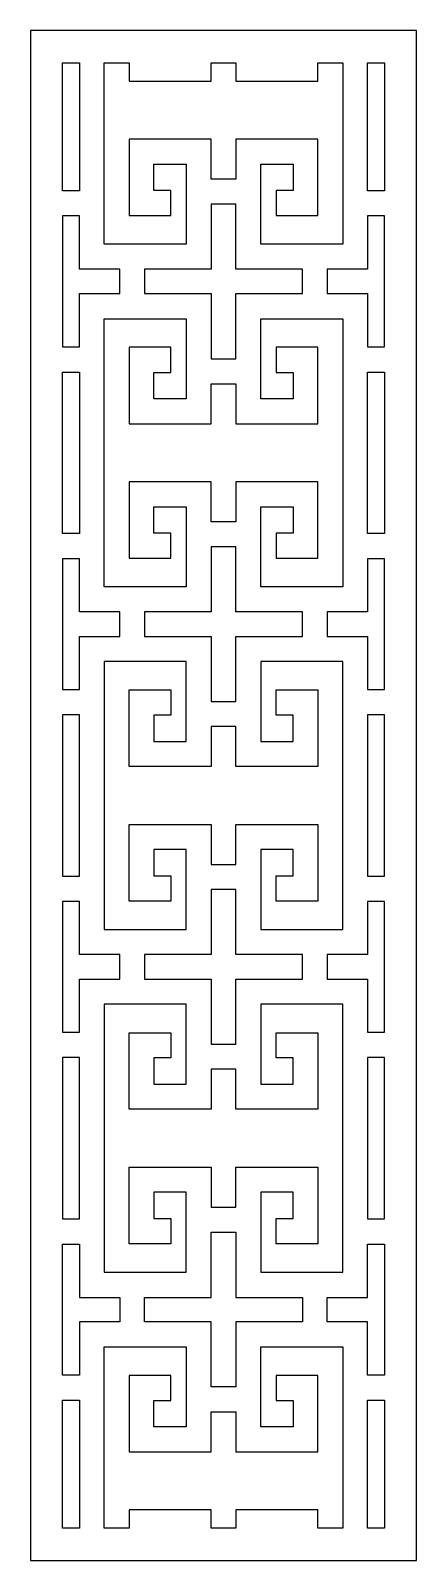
# Model space of a CAD drawing. Header units: centimetres. Extents: x -1.09 to 1.09, y -4.33 to 4.33.
import ezdxf

# ---------------------------------------------------------------- set-up
doc = ezdxf.new("R2010")
doc.units = ezdxf.units.CM
doc.header["$MEASUREMENT"] = 0
doc.layers.add('Layer 1', color=7, linetype='Continuous')

msp = doc.modelspace()

# ---------------------------------------------------------------- linework, layer by layer
at = {"layer": 'Layer 1', "color": 177}
for points, knots in [([(0.91265, -4.33142), (0.91265, -4.33142), (0.81643, -4.33142), (0.81643, -4.33142), (0.81643, -4.33142), (0.81643, -4.33142), (0.67577, -4.33142), (0.67577, -4.33142), (0.67577, -4.33142), (0.67577, -4.33142), (0.5351, -4.33142), (0.5351, -4.33142), (0.5351, -4.33142), (0.5351, -4.33142), (0.39443, -4.33142), (0.39443, -4.33142), (0.39443, -4.33142), (0.39443, -4.33142), (0.211, -4.33142), (0.211, -4.33142), (0.211, -4.33142), (0.211, -4.33142), (-0.211, -4.33142), (-0.211, -4.33142), (-0.211, -4.33142), (-0.211, -4.33142), (-0.39443, -4.33142), (-0.39443, -4.33142), (-0.39443, -4.33142), (-0.39443, -4.33142), (-0.5351, -4.33142), (-0.5351, -4.33142), (-0.5351, -4.33142), (-0.5351, -4.33142), (-0.67577, -4.33142), (-0.67577, -4.33142), (-0.67577, -4.33142), (-0.67577, -4.33142), (-0.81644, -4.33142), (-0.81644, -4.33142), (-0.81644, -4.33142), (-0.81644, -4.33142), (-0.91265, -4.33142), (-0.91265, -4.33142), (-0.91265, -4.33142), (-0.91265, -4.33142), (-1.09271, -4.33142), (-1.09271, -4.33142), (-1.09271, -4.33142), (-1.09271, -4.33142), (-1.09271, -4.33142), (-1.09271, -4.33142), (-1.09271, -4.33142), (-1.09271, -4.33142), (-1.09271, -4.14934), (-1.09271, -4.14934), (-1.09271, -4.14934), (-1.09271, -4.14934), (-1.09271, -4.14934), (-1.09271, -4.14934), (-1.09271, -4.14934), (-1.09271, -4.14934), (-1.09271, -3.88109), (-1.09271, -3.88109), (-1.09271, -3.88109), (-1.09271, -3.88109), (-1.09271, -2.91082), (-1.09271, -2.91082), (-1.09271, -2.91082), (-1.09271, -2.91082), (-1.09271, -1.94054), (-1.09271, -1.94054), (-1.09271, -1.94054), (-1.09271, -1.94054), (-1.09271, -0.97027), (-1.09271, -0.97027), (-1.09271, -0.97027), (-1.09271, -0.97027), (-1.09271, 0.00001), (-1.09271, 0.00001), (-1.09271, 0.00001), (-1.09271, 0.00001), (-1.09271, 0.97028), (-1.09271, 0.97028), (-1.09271, 0.97028), (-1.09271, 0.97028), (-1.09271, 1.94056), (-1.09271, 1.94056), (-1.09271, 1.94056), (-1.09271, 1.94056), (-1.09271, 2.91083), (-1.09271, 2.91083), (-1.09271, 2.91083), (-1.09271, 2.91083), (-1.09271, 3.8811), (-1.09271, 3.8811), (-1.09271, 3.8811), (-1.09271, 3.8811), (-1.09271, 4.14935), (-1.09271, 4.14935), (-1.09271, 4.14935), (-1.09271, 4.14935), (-1.09271, 4.33143), (-1.09271, 4.33143), (-1.09271, 4.33143), (-1.09271, 4.33143), (-0.91265, 4.33143), (-0.91265, 4.33143), (-0.91265, 4.33143), (-0.91265, 4.33143), (-0.81644, 4.33143), (-0.81644, 4.33143), (-0.81644, 4.33143), (-0.81644, 4.33143), (-0.67577, 4.33143), (-0.67577, 4.33143), (-0.67577, 4.33143), (-0.67577, 4.33143), (-0.5351, 4.33143), (-0.5351, 4.33143), (-0.5351, 4.33143), (-0.5351, 4.33143), (-0.39443, 4.33143), (-0.39443, 4.33143), (-0.39443, 4.33143), (-0.39443, 4.33143), (-0.211, 4.33143), (-0.211, 4.33143), (-0.211, 4.33143), (-0.211, 4.33143), (0.211, 4.33143), (0.211, 4.33143), (0.211, 4.33143), (0.211, 4.33143), (0.39443, 4.33143), (0.39443, 4.33143), (0.39443, 4.33143), (0.39443, 4.33143), (0.5351, 4.33143), (0.5351, 4.33143), (0.5351, 4.33143), (0.5351, 4.33143), (0.67577, 4.33143), (0.67577, 4.33143), (0.67577, 4.33143), (0.67577, 4.33143), (0.81643, 4.33143), (0.81643, 4.33143), (0.81643, 4.33143), (0.81643, 4.33143), (0.91265, 4.33143), (0.91265, 4.33143), (0.91265, 4.33143), (0.91265, 4.33143), (1.09271, 4.33143), (1.09271, 4.33143), (1.09271, 4.33143), (1.09271, 4.33143), (1.09271, 4.33143), (1.09271, 4.33143), (1.09271, 4.33143), (1.09271, 4.33143), (1.09271, 4.14935), (1.09271, 4.14935), (1.09271, 4.14935), (1.09271, 4.14935), (1.09271, 4.14935), (1.09271, 4.14935), (1.09271, 4.14935), (1.09271, 4.14935), (1.09271, 3.8811), (1.09271, 3.8811), (1.09271, 3.8811), (1.09271, 3.8811), (1.09271, 2.91083), (1.09271, 2.91083), (1.09271, 2.91083), (1.09271, 2.91083), (1.09271, 1.94056), (1.09271, 1.94056), (1.09271, 1.94056), (1.09271, 1.94056), (1.09271, 0.97028), (1.09271, 0.97028), (1.09271, 0.97028), (1.09271, 0.97028), (1.09271, 0.00001), (1.09271, 0.00001), (1.09271, 0.00001), (1.09271, 0.00001), (1.09271, -0.97027), (1.09271, -0.97027), (1.09271, -0.97027), (1.09271, -0.97027), (1.09271, -1.94054), (1.09271, -1.94054), (1.09271, -1.94054), (1.09271, -1.94054), (1.09271, -2.91082), (1.09271, -2.91082), (1.09271, -2.91082), (1.09271, -2.91082), (1.09271, -3.88109), (1.09271, -3.88109), (1.09271, -3.88109), (1.09271, -3.88109), (1.09271, -4.14934), (1.09271, -4.14934), (1.09271, -4.14934), (1.09271, -4.14934), (1.09271, -4.33142), (1.09271, -4.33142), (1.09271, -4.33142), (1.09271, -4.33142), (0.91265, -4.33142), (0.91265, -4.33142)], [0, 0, 0, 0, 0.0181818, 0.0181818, 0.0181818, 0.0181818, 0.0363636, 0.0363636, 0.0363636, 0.0363636, 0.0545455, 0.0545455, 0.0545455, 0.0545455, 0.0727273, 0.0727273, 0.0727273, 0.0727273, 0.0909091, 0.0909091, 0.0909091, 0.0909091, 0.1090909, 0.1090909, 0.1090909, 0.1090909, 0.1272727, 0.1272727, 0.1272727, 0.1272727, 0.1454545, 0.1454545, 0.1454545, 0.1454545, 0.1636364, 0.1636364, 0.1636364, 0.1636364, 0.1818182, 0.1818182, 0.1818182, 0.1818182, 0.2, 0.2, 0.2, 0.2, 0.2181818, 0.2181818, 0.2181818, 0.2181818, 0.2363636, 0.2363636, 0.2363636, 0.2363636, 0.2545455, 0.2545455, 0.2545455, 0.2545455, 0.2727273, 0.2727273, 0.2727273, 0.2727273, 0.2909091, 0.2909091, 0.2909091, 0.2909091, 0.3090909, 0.3090909, 0.3090909, 0.3090909, 0.3272727, 0.3272727, 0.3272727, 0.3272727, 0.3454545, 0.3454545, 0.3454545, 0.3454545, 0.3636364, 0.3636364, 0.3636364, 0.3636364, 0.3818182, 0.3818182, 0.3818182, 0.3818182, 0.4, 0.4, 0.4, 0.4, 0.4181818, 0.4181818, 0.4181818, 0.4181818, 0.4363636, 0.4363636, 0.4363636, 0.4363636, 0.4545455, 0.4545455, 0.4545455, 0.4545455, 0.4727273, 0.4727273, 0.4727273, 0.4727273, 0.4909091, 0.4909091, 0.4909091, 0.4909091, 0.5090909, 0.5090909, 0.5090909, 0.5090909, 0.5272727, 0.5272727, 0.5272727, 0.5272727, 0.5454545, 0.5454545, 0.5454545, 0.5454545, 0.5636364, 0.5636364, 0.5636364, 0.5636364, 0.5818182, 0.5818182, 0.5818182, 0.5818182, 0.6, 0.6, 0.6, 0.6, 0.6181818, 0.6181818, 0.6181818, 0.6181818, 0.6363636, 0.6363636, 0.6363636, 0.6363636, 0.6545455, 0.6545455, 0.6545455, 0.6545455, 0.6727273, 0.6727273, 0.6727273, 0.6727273, 0.6909091, 0.6909091, 0.6909091, 0.6909091, 0.7090909, 0.7090909, 0.7090909, 0.7090909, 0.7272727, 0.7272727, 0.7272727, 0.7272727, 0.7454545, 0.7454545, 0.7454545, 0.7454545, 0.7636364, 0.7636364, 0.7636364, 0.7636364, 0.7818182, 0.7818182, 0.7818182, 0.7818182, 0.8, 0.8, 0.8, 0.8, 0.8181818, 0.8181818, 0.8181818, 0.8181818, 0.8363636, 0.8363636, 0.8363636, 0.8363636, 0.8545455, 0.8545455, 0.8545455, 0.8545455, 0.8727273, 0.8727273, 0.8727273, 0.8727273, 0.8909091, 0.8909091, 0.8909091, 0.8909091, 0.9090909, 0.9090909, 0.9090909, 0.9090909, 0.9272727, 0.9272727, 0.9272727, 0.9272727, 0.9454545, 0.9454545, 0.9454545, 0.9454545, 0.9636364, 0.9636364, 0.9636364, 0.9636364, 1, 1, 1, 1]), ([(-0.81644, 4.14935), (-0.81644, 4.14935), (-0.91265, 4.14935), (-0.91265, 4.14935), (-0.91265, 4.14935), (-0.91265, 4.14935), (-0.91265, 3.8811), (-0.91265, 3.8811), (-0.91265, 3.8811), (-0.91265, 3.8811), (-0.91265, 3.42381), (-0.91265, 3.42381), (-0.91265, 3.42381), (-0.91265, 3.42381), (-0.81644, 3.42381), (-0.81644, 3.42381), (-0.81644, 3.42381), (-0.81644, 3.42381), (-0.81644, 3.8811), (-0.81644, 3.8811), (-0.81644, 3.8811), (-0.81644, 3.8811), (-0.81644, 4.14935), (-0.81644, 4.14935)], [0, 0, 0, 0, 0.1428571, 0.1428571, 0.1428571, 0.1428571, 0.2857143, 0.2857143, 0.2857143, 0.2857143, 0.4285714, 0.4285714, 0.4285714, 0.4285714, 0.5714286, 0.5714286, 0.5714286, 0.5714286, 0.7142857, 0.7142857, 0.7142857, 0.7142857, 1, 1, 1, 1]), ([(0.67577, 4.14935), (0.67577, 4.14935), (0.5351, 4.14935), (0.5351, 4.14935), (0.5351, 4.14935), (0.5351, 4.14935), (0.5351, 4.04466), (0.5351, 4.04466), (0.5351, 4.04466), (0.5351, 4.04466), (0.39443, 4.04466), (0.39443, 4.04466), (0.39443, 4.04466), (0.39443, 4.04466), (0.39443, 4.04466), (0.39443, 4.04466), (0.39443, 4.04466), (0.39443, 4.04466), (0.21099, 4.04466), (0.21099, 4.04466), (0.21099, 4.04466), (0.21099, 4.04466), (0.21099, 4.04466), (0.21099, 4.04466), (0.21099, 4.04466), (0.21099, 4.04466), (0.07033, 4.04466), (0.07033, 4.04466), (0.07033, 4.04466), (0.07033, 4.04466), (0.07033, 4.14935), (0.07033, 4.14935), (0.07033, 4.14935), (0.07033, 4.14935), (-0.07033, 4.14935), (-0.07033, 4.14935), (-0.07033, 4.14935), (-0.07033, 4.14935), (-0.07033, 4.04466), (-0.07033, 4.04466), (-0.07033, 4.04466), (-0.07033, 4.04466), (-0.211, 4.04466), (-0.211, 4.04466), (-0.211, 4.04466), (-0.211, 4.04466), (-0.211, 4.04466), (-0.211, 4.04466), (-0.211, 4.04466), (-0.211, 4.04466), (-0.39443, 4.04466), (-0.39443, 4.04466), (-0.39443, 4.04466), (-0.39443, 4.04466), (-0.39443, 4.04466), (-0.39443, 4.04466), (-0.39443, 4.04466), (-0.39443, 4.04466), (-0.5351, 4.04466), (-0.5351, 4.04466), (-0.5351, 4.04466), (-0.5351, 4.04466), (-0.5351, 4.14935), (-0.5351, 4.14935), (-0.5351, 4.14935), (-0.5351, 4.14935), (-0.67577, 4.14935), (-0.67577, 4.14935), (-0.67577, 4.14935), (-0.67577, 4.14935), (-0.67577, 3.8811), (-0.67577, 3.8811), (-0.67577, 3.8811), (-0.67577, 3.8811), (-0.67577, 3.12213), (-0.67577, 3.12213), (-0.67577, 3.12213), (-0.67577, 3.12213), (-0.211, 3.12213), (-0.211, 3.12213), (-0.211, 3.12213), (-0.211, 3.12213), (-0.211, 3.5753), (-0.211, 3.5753), (-0.211, 3.5753), (-0.211, 3.5753), (-0.39443, 3.5753), (-0.39443, 3.5753), (-0.39443, 3.5753), (-0.39443, 3.5753), (-0.39443, 3.42588), (-0.39443, 3.42588), (-0.39443, 3.42588), (-0.39443, 3.42588), (-0.29821, 3.42588), (-0.29821, 3.42588), (-0.29821, 3.42588), (-0.29821, 3.42588), (-0.29821, 3.28363), (-0.29821, 3.28363), (-0.29821, 3.28363), (-0.29821, 3.28363), (-0.39443, 3.28363), (-0.39443, 3.28363), (-0.39443, 3.28363), (-0.39443, 3.28363), (-0.39443, 3.28363), (-0.39443, 3.28363), (-0.39443, 3.28363), (-0.39443, 3.28363), (-0.5351, 3.28363), (-0.5351, 3.28363), (-0.5351, 3.28363), (-0.5351, 3.28363), (-0.5351, 3.71755), (-0.5351, 3.71755), (-0.5351, 3.71755), (-0.5351, 3.71755), (-0.39443, 3.71755), (-0.39443, 3.71755), (-0.39443, 3.71755), (-0.39443, 3.71755), (-0.39443, 3.71755), (-0.39443, 3.71755), (-0.39443, 3.71755), (-0.39443, 3.71755), (-0.211, 3.71755), (-0.211, 3.71755), (-0.211, 3.71755), (-0.211, 3.71755), (-0.211, 3.71755), (-0.211, 3.71755), (-0.211, 3.71755), (-0.211, 3.71755), (-0.07033, 3.71755), (-0.07033, 3.71755), (-0.07033, 3.71755), (-0.07033, 3.71755), (-0.07033, 3.49056), (-0.07033, 3.49056), (-0.07033, 3.49056), (-0.07033, 3.49056), (0, 3.49056), (0, 3.49056), (0, 3.49056), (0, 3.49056), (0.07033, 3.49056), (0.07033, 3.49056), (0.07033, 3.49056), (0.07033, 3.49056), (0.07033, 3.71755), (0.07033, 3.71755), (0.07033, 3.71755), (0.07033, 3.71755), (0.21099, 3.71755), (0.21099, 3.71755), (0.21099, 3.71755), (0.21099, 3.71755), (0.21099, 3.71755), (0.21099, 3.71755), (0.21099, 3.71755), (0.21099, 3.71755), (0.39443, 3.71755), (0.39443, 3.71755), (0.39443, 3.71755), (0.39443, 3.71755), (0.39443, 3.71755), (0.39443, 3.71755), (0.39443, 3.71755), (0.39443, 3.71755), (0.5351, 3.71755), (0.5351, 3.71755), (0.5351, 3.71755), (0.5351, 3.71755), (0.5351, 3.28363), (0.5351, 3.28363), (0.5351, 3.28363), (0.5351, 3.28363), (0.39443, 3.28363), (0.39443, 3.28363), (0.39443, 3.28363), (0.39443, 3.28363), (0.39443, 3.28363), (0.39443, 3.28363), (0.39443, 3.28363), (0.39443, 3.28363), (0.29821, 3.28363), (0.29821, 3.28363), (0.29821, 3.28363), (0.29821, 3.28363), (0.29821, 3.42588), (0.29821, 3.42588), (0.29821, 3.42588), (0.29821, 3.42588), (0.39443, 3.42588), (0.39443, 3.42588), (0.39443, 3.42588), (0.39443, 3.42588), (0.39443, 3.5753), (0.39443, 3.5753), (0.39443, 3.5753), (0.39443, 3.5753), (0.211, 3.5753), (0.211, 3.5753), (0.211, 3.5753), (0.211, 3.5753), (0.211, 3.12213), (0.211, 3.12213), (0.211, 3.12213), (0.211, 3.12213), (0.67577, 3.12213), (0.67577, 3.12213), (0.67577, 3.12213), (0.67577, 3.12213), (0.67577, 3.8811), (0.67577, 3.8811), (0.67577, 3.8811), (0.67577, 3.8811), (0.67577, 4.14935), (0.67577, 4.14935)], [0, 0, 0, 0, 0.0178571, 0.0178571, 0.0178571, 0.0178571, 0.0357143, 0.0357143, 0.0357143, 0.0357143, 0.0535714, 0.0535714, 0.0535714, 0.0535714, 0.0714286, 0.0714286, 0.0714286, 0.0714286, 0.0892857, 0.0892857, 0.0892857, 0.0892857, 0.1071429, 0.1071429, 0.1071429, 0.1071429, 0.125, 0.125, 0.125, 0.125, 0.1428571, 0.1428571, 0.1428571, 0.1428571, 0.1607143, 0.1607143, 0.1607143, 0.1607143, 0.1785714, 0.1785714, 0.1785714, 0.1785714, 0.1964286, 0.1964286, 0.1964286, 0.1964286, 0.2142857, 0.2142857, 0.2142857, 0.2142857, 0.2321429, 0.2321429, 0.2321429, 0.2321429, 0.25, 0.25, 0.25, 0.25, 0.2678571, 0.2678571, 0.2678571, 0.2678571, 0.2857143, 0.2857143, 0.2857143, 0.2857143, 0.3035714, 0.3035714, 0.3035714, 0.3035714, 0.3214286, 0.3214286, 0.3214286, 0.3214286, 0.3392857, 0.3392857, 0.3392857, 0.3392857, 0.3571429, 0.3571429, 0.3571429, 0.3571429, 0.375, 0.375, 0.375, 0.375, 0.3928571, 0.3928571, 0.3928571, 0.3928571, 0.4107143, 0.4107143, 0.4107143, 0.4107143, 0.4285714, 0.4285714, 0.4285714, 0.4285714, 0.4464286, 0.4464286, 0.4464286, 0.4464286, 0.4642857, 0.4642857, 0.4642857, 0.4642857, 0.4821429, 0.4821429, 0.4821429, 0.4821429, 0.5, 0.5, 0.5, 0.5, 0.5178571, 0.5178571, 0.5178571, 0.5178571, 0.5357143, 0.5357143, 0.5357143, 0.5357143, 0.5535714, 0.5535714, 0.5535714, 0.5535714, 0.5714286, 0.5714286, 0.5714286, 0.5714286, 0.5892857, 0.5892857, 0.5892857, 0.5892857, 0.6071429, 0.6071429, 0.6071429, 0.6071429, 0.625, 0.625, 0.625, 0.625, 0.6428571, 0.6428571, 0.6428571, 0.6428571, 0.6607143, 0.6607143, 0.6607143, 0.6607143, 0.6785714, 0.6785714, 0.6785714, 0.6785714, 0.6964286, 0.6964286, 0.6964286, 0.6964286, 0.7142857, 0.7142857, 0.7142857, 0.7142857, 0.7321429, 0.7321429, 0.7321429, 0.7321429, 0.75, 0.75, 0.75, 0.75, 0.7678571, 0.7678571, 0.7678571, 0.7678571, 0.7857143, 0.7857143, 0.7857143, 0.7857143, 0.8035714, 0.8035714, 0.8035714, 0.8035714, 0.8214286, 0.8214286, 0.8214286, 0.8214286, 0.8392857, 0.8392857, 0.8392857, 0.8392857, 0.8571429, 0.8571429, 0.8571429, 0.8571429, 0.875, 0.875, 0.875, 0.875, 0.8928571, 0.8928571, 0.8928571, 0.8928571, 0.9107143, 0.9107143, 0.9107143, 0.9107143, 0.9285714, 0.9285714, 0.9285714, 0.9285714, 0.9464286, 0.9464286, 0.9464286, 0.9464286, 0.9642857, 0.9642857, 0.9642857, 0.9642857, 1, 1, 1, 1]), ([(0.91265, 4.14935), (0.91265, 4.14935), (0.81643, 4.14935), (0.81643, 4.14935), (0.81643, 4.14935), (0.81643, 4.14935), (0.81643, 3.8811), (0.81643, 3.8811), (0.81643, 3.8811), (0.81643, 3.8811), (0.81643, 3.42381), (0.81643, 3.42381), (0.81643, 3.42381), (0.81643, 3.42381), (0.91265, 3.42381), (0.91265, 3.42381), (0.91265, 3.42381), (0.91265, 3.42381), (0.91265, 3.8811), (0.91265, 3.8811), (0.91265, 3.8811), (0.91265, 3.8811), (0.91265, 4.14935), (0.91265, 4.14935)], [0, 0, 0, 0, 0.1428571, 0.1428571, 0.1428571, 0.1428571, 0.2857143, 0.2857143, 0.2857143, 0.2857143, 0.4285714, 0.4285714, 0.4285714, 0.4285714, 0.5714286, 0.5714286, 0.5714286, 0.5714286, 0.7142857, 0.7142857, 0.7142857, 0.7142857, 1, 1, 1, 1]), ([(0.07033, 3.34831), (0.07033, 3.34831), (0.07033, 2.97989), (0.07033, 2.97989), (0.07033, 2.97989), (0.07033, 2.97989), (0.211, 2.97989), (0.211, 2.97989), (0.211, 2.97989), (0.211, 2.97989), (0.211, 2.97989), (0.211, 2.97989), (0.211, 2.97989), (0.211, 2.97989), (0.44676, 2.97989), (0.44676, 2.97989), (0.44676, 2.97989), (0.44676, 2.97989), (0.44676, 2.91083), (0.44676, 2.91083), (0.44676, 2.91083), (0.44676, 2.91083), (0.44676, 2.84177), (0.44676, 2.84177), (0.44676, 2.84177), (0.44676, 2.84177), (0.211, 2.84177), (0.211, 2.84177), (0.211, 2.84177), (0.211, 2.84177), (0.211, 2.84177), (0.211, 2.84177), (0.211, 2.84177), (0.211, 2.84177), (0.07033, 2.84177), (0.07033, 2.84177), (0.07033, 2.84177), (0.07033, 2.84177), (0.07033, 2.47335), (0.07033, 2.47335), (0.07033, 2.47335), (0.07033, 2.47335), (0, 2.47335), (0, 2.47335), (0, 2.47335), (0, 2.47335), (-0.07033, 2.47335), (-0.07033, 2.47335), (-0.07033, 2.47335), (-0.07033, 2.47335), (-0.07033, 2.84177), (-0.07033, 2.84177), (-0.07033, 2.84177), (-0.07033, 2.84177), (-0.211, 2.84177), (-0.211, 2.84177), (-0.211, 2.84177), (-0.211, 2.84177), (-0.211, 2.84177), (-0.211, 2.84177), (-0.211, 2.84177), (-0.211, 2.84177), (-0.44676, 2.84177), (-0.44676, 2.84177), (-0.44676, 2.84177), (-0.44676, 2.84177), (-0.44676, 2.91083), (-0.44676, 2.91083), (-0.44676, 2.91083), (-0.44676, 2.91083), (-0.44676, 2.97989), (-0.44676, 2.97989), (-0.44676, 2.97989), (-0.44676, 2.97989), (-0.211, 2.97989), (-0.211, 2.97989), (-0.211, 2.97989), (-0.211, 2.97989), (-0.211, 2.97989), (-0.211, 2.97989), (-0.211, 2.97989), (-0.211, 2.97989), (-0.07033, 2.97989), (-0.07033, 2.97989), (-0.07033, 2.97989), (-0.07033, 2.97989), (-0.07033, 3.34831), (-0.07033, 3.34831), (-0.07033, 3.34831), (-0.07033, 3.34831), (0, 3.34831), (0, 3.34831), (0, 3.34831), (0, 3.34831), (0.07033, 3.34831), (0.07033, 3.34831)], [0, 0, 0, 0, 0.04, 0.04, 0.04, 0.04, 0.08, 0.08, 0.08, 0.08, 0.12, 0.12, 0.12, 0.12, 0.16, 0.16, 0.16, 0.16, 0.2, 0.2, 0.2, 0.2, 0.24, 0.24, 0.24, 0.24, 0.28, 0.28, 0.28, 0.28, 0.32, 0.32, 0.32, 0.32, 0.36, 0.36, 0.36, 0.36, 0.4, 0.4, 0.4, 0.4, 0.44, 0.44, 0.44, 0.44, 0.48, 0.48, 0.48, 0.48, 0.52, 0.52, 0.52, 0.52, 0.56, 0.56, 0.56, 0.56, 0.6, 0.6, 0.6, 0.6, 0.64, 0.64, 0.64, 0.64, 0.68, 0.68, 0.68, 0.68, 0.72, 0.72, 0.72, 0.72, 0.76, 0.76, 0.76, 0.76, 0.8, 0.8, 0.8, 0.8, 0.84, 0.84, 0.84, 0.84, 0.88, 0.88, 0.88, 0.88, 0.92, 0.92, 0.92, 0.92, 1, 1, 1, 1]), ([(-0.91265, 2.91083), (-0.91265, 2.91083), (-0.91265, 3.28156), (-0.91265, 3.28156), (-0.91265, 3.28156), (-0.91265, 3.28156), (-0.81644, 3.28156), (-0.81644, 3.28156), (-0.81644, 3.28156), (-0.81644, 3.28156), (-0.81644, 2.97989), (-0.81644, 2.97989), (-0.81644, 2.97989), (-0.81644, 2.97989), (-0.67577, 2.97989), (-0.67577, 2.97989), (-0.67577, 2.97989), (-0.67577, 2.97989), (-0.67577, 2.97989), (-0.67577, 2.97989), (-0.67577, 2.97989), (-0.67577, 2.97989), (-0.58743, 2.97989), (-0.58743, 2.97989), (-0.58743, 2.97989), (-0.58743, 2.97989), (-0.58743, 2.91083), (-0.58743, 2.91083), (-0.58743, 2.91083), (-0.58743, 2.91083), (-0.58743, 2.84177), (-0.58743, 2.84177), (-0.58743, 2.84177), (-0.58743, 2.84177), (-0.67577, 2.84177), (-0.67577, 2.84177), (-0.67577, 2.84177), (-0.67577, 2.84177), (-0.67577, 2.84177), (-0.67577, 2.84177), (-0.67577, 2.84177), (-0.67577, 2.84177), (-0.81644, 2.84177), (-0.81644, 2.84177), (-0.81644, 2.84177), (-0.81644, 2.84177), (-0.81644, 2.5401), (-0.81644, 2.5401), (-0.81644, 2.5401), (-0.81644, 2.5401), (-0.91265, 2.5401), (-0.91265, 2.5401), (-0.91265, 2.5401), (-0.91265, 2.5401), (-0.91265, 2.91083), (-0.91265, 2.91083)], [0, 0, 0, 0, 0.0666667, 0.0666667, 0.0666667, 0.0666667, 0.1333333, 0.1333333, 0.1333333, 0.1333333, 0.2, 0.2, 0.2, 0.2, 0.2666667, 0.2666667, 0.2666667, 0.2666667, 0.3333333, 0.3333333, 0.3333333, 0.3333333, 0.4, 0.4, 0.4, 0.4, 0.4666667, 0.4666667, 0.4666667, 0.4666667, 0.5333333, 0.5333333, 0.5333333, 0.5333333, 0.6, 0.6, 0.6, 0.6, 0.6666667, 0.6666667, 0.6666667, 0.6666667, 0.7333333, 0.7333333, 0.7333333, 0.7333333, 0.8, 0.8, 0.8, 0.8, 0.8666667, 0.8666667, 0.8666667, 0.8666667, 1, 1, 1, 1]), ([(0.58743, 2.91083), (0.58743, 2.91083), (0.58743, 2.97989), (0.58743, 2.97989), (0.58743, 2.97989), (0.58743, 2.97989), (0.67577, 2.97989), (0.67577, 2.97989), (0.67577, 2.97989), (0.67577, 2.97989), (0.67577, 2.97989), (0.67577, 2.97989), (0.67577, 2.97989), (0.67577, 2.97989), (0.81643, 2.97989), (0.81643, 2.97989), (0.81643, 2.97989), (0.81643, 2.97989), (0.81643, 3.28156), (0.81643, 3.28156), (0.81643, 3.28156), (0.81643, 3.28156), (0.91265, 3.28156), (0.91265, 3.28156), (0.91265, 3.28156), (0.91265, 3.28156), (0.91265, 2.91083), (0.91265, 2.91083), (0.91265, 2.91083), (0.91265, 2.91083), (0.91265, 2.5401), (0.91265, 2.5401), (0.91265, 2.5401), (0.91265, 2.5401), (0.81643, 2.5401), (0.81643, 2.5401), (0.81643, 2.5401), (0.81643, 2.5401), (0.81643, 2.84177), (0.81643, 2.84177), (0.81643, 2.84177), (0.81643, 2.84177), (0.67577, 2.84177), (0.67577, 2.84177), (0.67577, 2.84177), (0.67577, 2.84177), (0.67577, 2.84177), (0.67577, 2.84177), (0.67577, 2.84177), (0.67577, 2.84177), (0.58743, 2.84177), (0.58743, 2.84177), (0.58743, 2.84177), (0.58743, 2.84177), (0.58743, 2.91083), (0.58743, 2.91083)], [0, 0, 0, 0, 0.0666667, 0.0666667, 0.0666667, 0.0666667, 0.1333333, 0.1333333, 0.1333333, 0.1333333, 0.2, 0.2, 0.2, 0.2, 0.2666667, 0.2666667, 0.2666667, 0.2666667, 0.3333333, 0.3333333, 0.3333333, 0.3333333, 0.4, 0.4, 0.4, 0.4, 0.4666667, 0.4666667, 0.4666667, 0.4666667, 0.5333333, 0.5333333, 0.5333333, 0.5333333, 0.6, 0.6, 0.6, 0.6, 0.6666667, 0.6666667, 0.6666667, 0.6666667, 0.7333333, 0.7333333, 0.7333333, 0.7333333, 0.8, 0.8, 0.8, 0.8, 0.8666667, 0.8666667, 0.8666667, 0.8666667, 1, 1, 1, 1]), ([(0.67577, 1.94056), (0.67577, 1.94056), (0.67577, 2.69953), (0.67577, 2.69953), (0.67577, 2.69953), (0.67577, 2.69953), (0.211, 2.69953), (0.211, 2.69953), (0.211, 2.69953), (0.211, 2.69953), (0.211, 2.24636), (0.211, 2.24636), (0.211, 2.24636), (0.211, 2.24636), (0.39443, 2.24636), (0.39443, 2.24636), (0.39443, 2.24636), (0.39443, 2.24636), (0.39443, 2.39578), (0.39443, 2.39578), (0.39443, 2.39578), (0.39443, 2.39578), (0.29821, 2.39578), (0.29821, 2.39578), (0.29821, 2.39578), (0.29821, 2.39578), (0.29821, 2.53803), (0.29821, 2.53803), (0.29821, 2.53803), (0.29821, 2.53803), (0.39443, 2.53803), (0.39443, 2.53803), (0.39443, 2.53803), (0.39443, 2.53803), (0.39443, 2.53803), (0.39443, 2.53803), (0.39443, 2.53803), (0.39443, 2.53803), (0.5351, 2.53803), (0.5351, 2.53803), (0.5351, 2.53803), (0.5351, 2.53803), (0.5351, 2.10411), (0.5351, 2.10411), (0.5351, 2.10411), (0.5351, 2.10411), (0.39443, 2.10411), (0.39443, 2.10411), (0.39443, 2.10411), (0.39443, 2.10411), (0.39443, 2.10411), (0.39443, 2.10411), (0.39443, 2.10411), (0.39443, 2.10411), (0.21099, 2.10411), (0.21099, 2.10411), (0.21099, 2.10411), (0.21099, 2.10411), (0.21099, 2.10411), (0.21099, 2.10411), (0.21099, 2.10411), (0.21099, 2.10411), (0.07033, 2.10411), (0.07033, 2.10411), (0.07033, 2.10411), (0.07033, 2.10411), (0.07033, 2.3311), (0.07033, 2.3311), (0.07033, 2.3311), (0.07033, 2.3311), (0, 2.3311), (0, 2.3311), (0, 2.3311), (0, 2.3311), (-0.07033, 2.3311), (-0.07033, 2.3311), (-0.07033, 2.3311), (-0.07033, 2.3311), (-0.07033, 2.10411), (-0.07033, 2.10411), (-0.07033, 2.10411), (-0.07033, 2.10411), (-0.211, 2.10411), (-0.211, 2.10411), (-0.211, 2.10411), (-0.211, 2.10411), (-0.211, 2.10411), (-0.211, 2.10411), (-0.211, 2.10411), (-0.211, 2.10411), (-0.39443, 2.10411), (-0.39443, 2.10411), (-0.39443, 2.10411), (-0.39443, 2.10411), (-0.39443, 2.10411), (-0.39443, 2.10411), (-0.39443, 2.10411), (-0.39443, 2.10411), (-0.5351, 2.10411), (-0.5351, 2.10411), (-0.5351, 2.10411), (-0.5351, 2.10411), (-0.5351, 2.53803), (-0.5351, 2.53803), (-0.5351, 2.53803), (-0.5351, 2.53803), (-0.39443, 2.53803), (-0.39443, 2.53803), (-0.39443, 2.53803), (-0.39443, 2.53803), (-0.39443, 2.53803), (-0.39443, 2.53803), (-0.39443, 2.53803), (-0.39443, 2.53803), (-0.29821, 2.53803), (-0.29821, 2.53803), (-0.29821, 2.53803), (-0.29821, 2.53803), (-0.29821, 2.39578), (-0.29821, 2.39578), (-0.29821, 2.39578), (-0.29821, 2.39578), (-0.39443, 2.39578), (-0.39443, 2.39578), (-0.39443, 2.39578), (-0.39443, 2.39578), (-0.39443, 2.24636), (-0.39443, 2.24636), (-0.39443, 2.24636), (-0.39443, 2.24636), (-0.211, 2.24636), (-0.211, 2.24636), (-0.211, 2.24636), (-0.211, 2.24636), (-0.211, 2.69953), (-0.211, 2.69953), (-0.211, 2.69953), (-0.211, 2.69953), (-0.67577, 2.69953), (-0.67577, 2.69953), (-0.67577, 2.69953), (-0.67577, 2.69953), (-0.67577, 1.94056), (-0.67577, 1.94056), (-0.67577, 1.94056), (-0.67577, 1.94056), (-0.67577, 1.18158), (-0.67577, 1.18158), (-0.67577, 1.18158), (-0.67577, 1.18158), (-0.211, 1.18158), (-0.211, 1.18158), (-0.211, 1.18158), (-0.211, 1.18158), (-0.211, 1.63475), (-0.211, 1.63475), (-0.211, 1.63475), (-0.211, 1.63475), (-0.39443, 1.63475), (-0.39443, 1.63475), (-0.39443, 1.63475), (-0.39443, 1.63475), (-0.39443, 1.48533), (-0.39443, 1.48533), (-0.39443, 1.48533), (-0.39443, 1.48533), (-0.29821, 1.48533), (-0.29821, 1.48533), (-0.29821, 1.48533), (-0.29821, 1.48533), (-0.29821, 1.34308), (-0.29821, 1.34308), (-0.29821, 1.34308), (-0.29821, 1.34308), (-0.39443, 1.34308), (-0.39443, 1.34308), (-0.39443, 1.34308), (-0.39443, 1.34308), (-0.39443, 1.34308), (-0.39443, 1.34308), (-0.39443, 1.34308), (-0.39443, 1.34308), (-0.5351, 1.34308), (-0.5351, 1.34308), (-0.5351, 1.34308), (-0.5351, 1.34308), (-0.5351, 1.777), (-0.5351, 1.777), (-0.5351, 1.777), (-0.5351, 1.777), (-0.39443, 1.777), (-0.39443, 1.777), (-0.39443, 1.777), (-0.39443, 1.777), (-0.39443, 1.777), (-0.39443, 1.777), (-0.39443, 1.777), (-0.39443, 1.777), (-0.211, 1.777), (-0.211, 1.777), (-0.211, 1.777), (-0.211, 1.777), (-0.211, 1.777), (-0.211, 1.777), (-0.211, 1.777), (-0.211, 1.777), (-0.07033, 1.777), (-0.07033, 1.777), (-0.07033, 1.777), (-0.07033, 1.777), (-0.07033, 1.55001), (-0.07033, 1.55001), (-0.07033, 1.55001), (-0.07033, 1.55001), (0, 1.55001), (0, 1.55001), (0, 1.55001), (0, 1.55001), (0.07033, 1.55001), (0.07033, 1.55001), (0.07033, 1.55001), (0.07033, 1.55001), (0.07033, 1.777), (0.07033, 1.777), (0.07033, 1.777), (0.07033, 1.777), (0.21099, 1.777), (0.21099, 1.777), (0.21099, 1.777), (0.21099, 1.777), (0.21099, 1.777), (0.21099, 1.777), (0.21099, 1.777), (0.21099, 1.777), (0.39443, 1.777), (0.39443, 1.777), (0.39443, 1.777), (0.39443, 1.777), (0.39443, 1.777), (0.39443, 1.777), (0.39443, 1.777), (0.39443, 1.777), (0.5351, 1.777), (0.5351, 1.777), (0.5351, 1.777), (0.5351, 1.777), (0.5351, 1.34308), (0.5351, 1.34308), (0.5351, 1.34308), (0.5351, 1.34308), (0.39443, 1.34308), (0.39443, 1.34308), (0.39443, 1.34308), (0.39443, 1.34308), (0.39443, 1.34308), (0.39443, 1.34308), (0.39443, 1.34308), (0.39443, 1.34308), (0.29821, 1.34308), (0.29821, 1.34308), (0.29821, 1.34308), (0.29821, 1.34308), (0.29821, 1.48533), (0.29821, 1.48533), (0.29821, 1.48533), (0.29821, 1.48533), (0.39443, 1.48533), (0.39443, 1.48533), (0.39443, 1.48533), (0.39443, 1.48533), (0.39443, 1.63475), (0.39443, 1.63475), (0.39443, 1.63475), (0.39443, 1.63475), (0.211, 1.63475), (0.211, 1.63475), (0.211, 1.63475), (0.211, 1.63475), (0.211, 1.18158), (0.211, 1.18158), (0.211, 1.18158), (0.211, 1.18158), (0.67577, 1.18158), (0.67577, 1.18158), (0.67577, 1.18158), (0.67577, 1.18158), (0.67577, 1.94056), (0.67577, 1.94056)], [0, 0, 0, 0, 0.0136986, 0.0136986, 0.0136986, 0.0136986, 0.0273973, 0.0273973, 0.0273973, 0.0273973, 0.0410959, 0.0410959, 0.0410959, 0.0410959, 0.0547945, 0.0547945, 0.0547945, 0.0547945, 0.0684932, 0.0684932, 0.0684932, 0.0684932, 0.0821918, 0.0821918, 0.0821918, 0.0821918, 0.0958904, 0.0958904, 0.0958904, 0.0958904, 0.109589, 0.109589, 0.109589, 0.109589, 0.1232877, 0.1232877, 0.1232877, 0.1232877, 0.1369863, 0.1369863, 0.1369863, 0.1369863, 0.1506849, 0.1506849, 0.1506849, 0.1506849, 0.1643836, 0.1643836, 0.1643836, 0.1643836, 0.1780822, 0.1780822, 0.1780822, 0.1780822, 0.1917808, 0.1917808, 0.1917808, 0.1917808, 0.2054795, 0.2054795, 0.2054795, 0.2054795, 0.2191781, 0.2191781, 0.2191781, 0.2191781, 0.2328767, 0.2328767, 0.2328767, 0.2328767, 0.2465753, 0.2465753, 0.2465753, 0.2465753, 0.260274, 0.260274, 0.260274, 0.260274, 0.2739726, 0.2739726, 0.2739726, 0.2739726, 0.2876712, 0.2876712, 0.2876712, 0.2876712, 0.3013699, 0.3013699, 0.3013699, 0.3013699, 0.3150685, 0.3150685, 0.3150685, 0.3150685, 0.3287671, 0.3287671, 0.3287671, 0.3287671, 0.3424658, 0.3424658, 0.3424658, 0.3424658, 0.3561644, 0.3561644, 0.3561644, 0.3561644, 0.369863, 0.369863, 0.369863, 0.369863, 0.3835616, 0.3835616, 0.3835616, 0.3835616, 0.3972603, 0.3972603, 0.3972603, 0.3972603, 0.4109589, 0.4109589, 0.4109589, 0.4109589, 0.4246575, 0.4246575, 0.4246575, 0.4246575, 0.4383562, 0.4383562, 0.4383562, 0.4383562, 0.4520548, 0.4520548, 0.4520548, 0.4520548, 0.4657534, 0.4657534, 0.4657534, 0.4657534, 0.4794521, 0.4794521, 0.4794521, 0.4794521, 0.4931507, 0.4931507, 0.4931507, 0.4931507, 0.5068493, 0.5068493, 0.5068493, 0.5068493, 0.5205479, 0.5205479, 0.5205479, 0.5205479, 0.5342466, 0.5342466, 0.5342466, 0.5342466, 0.5479452, 0.5479452, 0.5479452, 0.5479452, 0.5616438, 0.5616438, 0.5616438, 0.5616438, 0.5753425, 0.5753425, 0.5753425, 0.5753425, 0.5890411, 0.5890411, 0.5890411, 0.5890411, 0.6027397, 0.6027397, 0.6027397, 0.6027397, 0.6164384, 0.6164384, 0.6164384, 0.6164384, 0.630137, 0.630137, 0.630137, 0.630137, 0.6438356, 0.6438356, 0.6438356, 0.6438356, 0.6575342, 0.6575342, 0.6575342, 0.6575342, 0.6712329, 0.6712329, 0.6712329, 0.6712329, 0.6849315, 0.6849315, 0.6849315, 0.6849315, 0.6986301, 0.6986301, 0.6986301, 0.6986301, 0.7123288, 0.7123288, 0.7123288, 0.7123288, 0.7260274, 0.7260274, 0.7260274, 0.7260274, 0.739726, 0.739726, 0.739726, 0.739726, 0.7534247, 0.7534247, 0.7534247, 0.7534247, 0.7671233, 0.7671233, 0.7671233, 0.7671233, 0.7808219, 0.7808219, 0.7808219, 0.7808219, 0.7945205, 0.7945205, 0.7945205, 0.7945205, 0.8082192, 0.8082192, 0.8082192, 0.8082192, 0.8219178, 0.8219178, 0.8219178, 0.8219178, 0.8356164, 0.8356164, 0.8356164, 0.8356164, 0.8493151, 0.8493151, 0.8493151, 0.8493151, 0.8630137, 0.8630137, 0.8630137, 0.8630137, 0.8767123, 0.8767123, 0.8767123, 0.8767123, 0.890411, 0.890411, 0.890411, 0.890411, 0.9041096, 0.9041096, 0.9041096, 0.9041096, 0.9178082, 0.9178082, 0.9178082, 0.9178082, 0.9315068, 0.9315068, 0.9315068, 0.9315068, 0.9452055, 0.9452055, 0.9452055, 0.9452055, 0.9589041, 0.9589041, 0.9589041, 0.9589041, 0.9726027, 0.9726027, 0.9726027, 0.9726027, 1, 1, 1, 1]), ([(-0.81644, 1.94056), (-0.81644, 1.94056), (-0.81644, 2.39785), (-0.81644, 2.39785), (-0.81644, 2.39785), (-0.81644, 2.39785), (-0.91265, 2.39785), (-0.91265, 2.39785), (-0.91265, 2.39785), (-0.91265, 2.39785), (-0.91265, 1.94056), (-0.91265, 1.94056), (-0.91265, 1.94056), (-0.91265, 1.94056), (-0.91265, 1.48326), (-0.91265, 1.48326), (-0.91265, 1.48326), (-0.91265, 1.48326), (-0.81644, 1.48326), (-0.81644, 1.48326), (-0.81644, 1.48326), (-0.81644, 1.48326), (-0.81644, 1.94056), (-0.81644, 1.94056)], [0, 0, 0, 0, 0.1428571, 0.1428571, 0.1428571, 0.1428571, 0.2857143, 0.2857143, 0.2857143, 0.2857143, 0.4285714, 0.4285714, 0.4285714, 0.4285714, 0.5714286, 0.5714286, 0.5714286, 0.5714286, 0.7142857, 0.7142857, 0.7142857, 0.7142857, 1, 1, 1, 1]), ([(0.91265, 1.94056), (0.91265, 1.94056), (0.91265, 2.39785), (0.91265, 2.39785), (0.91265, 2.39785), (0.91265, 2.39785), (0.81643, 2.39785), (0.81643, 2.39785), (0.81643, 2.39785), (0.81643, 2.39785), (0.81643, 1.94056), (0.81643, 1.94056), (0.81643, 1.94056), (0.81643, 1.94056), (0.81643, 1.48326), (0.81643, 1.48326), (0.81643, 1.48326), (0.81643, 1.48326), (0.91265, 1.48326), (0.91265, 1.48326), (0.91265, 1.48326), (0.91265, 1.48326), (0.91265, 1.94056), (0.91265, 1.94056)], [0, 0, 0, 0, 0.1428571, 0.1428571, 0.1428571, 0.1428571, 0.2857143, 0.2857143, 0.2857143, 0.2857143, 0.4285714, 0.4285714, 0.4285714, 0.4285714, 0.5714286, 0.5714286, 0.5714286, 0.5714286, 0.7142857, 0.7142857, 0.7142857, 0.7142857, 1, 1, 1, 1]), ([(0.07033, 1.40776), (0.07033, 1.40776), (0.07033, 1.03934), (0.07033, 1.03934), (0.07033, 1.03934), (0.07033, 1.03934), (0.211, 1.03934), (0.211, 1.03934), (0.211, 1.03934), (0.211, 1.03934), (0.211, 1.03934), (0.211, 1.03934), (0.211, 1.03934), (0.211, 1.03934), (0.44676, 1.03934), (0.44676, 1.03934), (0.44676, 1.03934), (0.44676, 1.03934), (0.44676, 0.97028), (0.44676, 0.97028), (0.44676, 0.97028), (0.44676, 0.97028), (0.44676, 0.90123), (0.44676, 0.90123), (0.44676, 0.90123), (0.44676, 0.90123), (0.211, 0.90123), (0.211, 0.90123), (0.211, 0.90123), (0.211, 0.90123), (0.211, 0.90123), (0.211, 0.90123), (0.211, 0.90123), (0.211, 0.90123), (0.07033, 0.90123), (0.07033, 0.90123), (0.07033, 0.90123), (0.07033, 0.90123), (0.07033, 0.5328), (0.07033, 0.5328), (0.07033, 0.5328), (0.07033, 0.5328), (0, 0.5328), (0, 0.5328), (0, 0.5328), (0, 0.5328), (-0.07033, 0.5328), (-0.07033, 0.5328), (-0.07033, 0.5328), (-0.07033, 0.5328), (-0.07033, 0.90123), (-0.07033, 0.90123), (-0.07033, 0.90123), (-0.07033, 0.90123), (-0.211, 0.90123), (-0.211, 0.90123), (-0.211, 0.90123), (-0.211, 0.90123), (-0.211, 0.90123), (-0.211, 0.90123), (-0.211, 0.90123), (-0.211, 0.90123), (-0.44676, 0.90123), (-0.44676, 0.90123), (-0.44676, 0.90123), (-0.44676, 0.90123), (-0.44676, 0.97028), (-0.44676, 0.97028), (-0.44676, 0.97028), (-0.44676, 0.97028), (-0.44676, 1.03934), (-0.44676, 1.03934), (-0.44676, 1.03934), (-0.44676, 1.03934), (-0.211, 1.03934), (-0.211, 1.03934), (-0.211, 1.03934), (-0.211, 1.03934), (-0.211, 1.03934), (-0.211, 1.03934), (-0.211, 1.03934), (-0.211, 1.03934), (-0.07033, 1.03934), (-0.07033, 1.03934), (-0.07033, 1.03934), (-0.07033, 1.03934), (-0.07033, 1.40776), (-0.07033, 1.40776), (-0.07033, 1.40776), (-0.07033, 1.40776), (0, 1.40776), (0, 1.40776), (0, 1.40776), (0, 1.40776), (0.07033, 1.40776), (0.07033, 1.40776)], [0, 0, 0, 0, 0.04, 0.04, 0.04, 0.04, 0.08, 0.08, 0.08, 0.08, 0.12, 0.12, 0.12, 0.12, 0.16, 0.16, 0.16, 0.16, 0.2, 0.2, 0.2, 0.2, 0.24, 0.24, 0.24, 0.24, 0.28, 0.28, 0.28, 0.28, 0.32, 0.32, 0.32, 0.32, 0.36, 0.36, 0.36, 0.36, 0.4, 0.4, 0.4, 0.4, 0.44, 0.44, 0.44, 0.44, 0.48, 0.48, 0.48, 0.48, 0.52, 0.52, 0.52, 0.52, 0.56, 0.56, 0.56, 0.56, 0.6, 0.6, 0.6, 0.6, 0.64, 0.64, 0.64, 0.64, 0.68, 0.68, 0.68, 0.68, 0.72, 0.72, 0.72, 0.72, 0.76, 0.76, 0.76, 0.76, 0.8, 0.8, 0.8, 0.8, 0.84, 0.84, 0.84, 0.84, 0.88, 0.88, 0.88, 0.88, 0.92, 0.92, 0.92, 0.92, 1, 1, 1, 1]), ([(-0.91265, 0.97028), (-0.91265, 0.97028), (-0.91265, 1.34102), (-0.91265, 1.34102), (-0.91265, 1.34102), (-0.91265, 1.34102), (-0.81644, 1.34102), (-0.81644, 1.34102), (-0.81644, 1.34102), (-0.81644, 1.34102), (-0.81644, 1.03934), (-0.81644, 1.03934), (-0.81644, 1.03934), (-0.81644, 1.03934), (-0.67577, 1.03934), (-0.67577, 1.03934), (-0.67577, 1.03934), (-0.67577, 1.03934), (-0.67577, 1.03934), (-0.67577, 1.03934), (-0.67577, 1.03934), (-0.67577, 1.03934), (-0.58743, 1.03934), (-0.58743, 1.03934), (-0.58743, 1.03934), (-0.58743, 1.03934), (-0.58743, 0.97028), (-0.58743, 0.97028), (-0.58743, 0.97028), (-0.58743, 0.97028), (-0.58743, 0.90123), (-0.58743, 0.90123), (-0.58743, 0.90123), (-0.58743, 0.90123), (-0.67577, 0.90123), (-0.67577, 0.90123), (-0.67577, 0.90123), (-0.67577, 0.90123), (-0.67577, 0.90123), (-0.67577, 0.90123), (-0.67577, 0.90123), (-0.67577, 0.90123), (-0.81644, 0.90123), (-0.81644, 0.90123), (-0.81644, 0.90123), (-0.81644, 0.90123), (-0.81644, 0.59955), (-0.81644, 0.59955), (-0.81644, 0.59955), (-0.81644, 0.59955), (-0.91265, 0.59955), (-0.91265, 0.59955), (-0.91265, 0.59955), (-0.91265, 0.59955), (-0.91265, 0.97028), (-0.91265, 0.97028)], [0, 0, 0, 0, 0.0666667, 0.0666667, 0.0666667, 0.0666667, 0.1333333, 0.1333333, 0.1333333, 0.1333333, 0.2, 0.2, 0.2, 0.2, 0.2666667, 0.2666667, 0.2666667, 0.2666667, 0.3333333, 0.3333333, 0.3333333, 0.3333333, 0.4, 0.4, 0.4, 0.4, 0.4666667, 0.4666667, 0.4666667, 0.4666667, 0.5333333, 0.5333333, 0.5333333, 0.5333333, 0.6, 0.6, 0.6, 0.6, 0.6666667, 0.6666667, 0.6666667, 0.6666667, 0.7333333, 0.7333333, 0.7333333, 0.7333333, 0.8, 0.8, 0.8, 0.8, 0.8666667, 0.8666667, 0.8666667, 0.8666667, 1, 1, 1, 1]), ([(0.58743, 0.97028), (0.58743, 0.97028), (0.58743, 1.03934), (0.58743, 1.03934), (0.58743, 1.03934), (0.58743, 1.03934), (0.67577, 1.03934), (0.67577, 1.03934), (0.67577, 1.03934), (0.67577, 1.03934), (0.67577, 1.03934), (0.67577, 1.03934), (0.67577, 1.03934), (0.67577, 1.03934), (0.81643, 1.03934), (0.81643, 1.03934), (0.81643, 1.03934), (0.81643, 1.03934), (0.81643, 1.34102), (0.81643, 1.34102), (0.81643, 1.34102), (0.81643, 1.34102), (0.91265, 1.34102), (0.91265, 1.34102), (0.91265, 1.34102), (0.91265, 1.34102), (0.91265, 0.97028), (0.91265, 0.97028), (0.91265, 0.97028), (0.91265, 0.97028), (0.91265, 0.59955), (0.91265, 0.59955), (0.91265, 0.59955), (0.91265, 0.59955), (0.81643, 0.59955), (0.81643, 0.59955), (0.81643, 0.59955), (0.81643, 0.59955), (0.81643, 0.90123), (0.81643, 0.90123), (0.81643, 0.90123), (0.81643, 0.90123), (0.67577, 0.90123), (0.67577, 0.90123), (0.67577, 0.90123), (0.67577, 0.90123), (0.67577, 0.90123), (0.67577, 0.90123), (0.67577, 0.90123), (0.67577, 0.90123), (0.58743, 0.90123), (0.58743, 0.90123), (0.58743, 0.90123), (0.58743, 0.90123), (0.58743, 0.97028), (0.58743, 0.97028)], [0, 0, 0, 0, 0.0666667, 0.0666667, 0.0666667, 0.0666667, 0.1333333, 0.1333333, 0.1333333, 0.1333333, 0.2, 0.2, 0.2, 0.2, 0.2666667, 0.2666667, 0.2666667, 0.2666667, 0.3333333, 0.3333333, 0.3333333, 0.3333333, 0.4, 0.4, 0.4, 0.4, 0.4666667, 0.4666667, 0.4666667, 0.4666667, 0.5333333, 0.5333333, 0.5333333, 0.5333333, 0.6, 0.6, 0.6, 0.6, 0.6666667, 0.6666667, 0.6666667, 0.6666667, 0.7333333, 0.7333333, 0.7333333, 0.7333333, 0.8, 0.8, 0.8, 0.8, 0.8666667, 0.8666667, 0.8666667, 0.8666667, 1, 1, 1, 1]), ([(0.67577, 0.00001), (0.67577, 0.00001), (0.67577, -0.75896), (0.67577, -0.75896), (0.67577, -0.75896), (0.67577, -0.75896), (0.211, -0.75896), (0.211, -0.75896), (0.211, -0.75896), (0.211, -0.75896), (0.211, -0.30579), (0.211, -0.30579), (0.211, -0.30579), (0.211, -0.30579), (0.39443, -0.30579), (0.39443, -0.30579), (0.39443, -0.30579), (0.39443, -0.30579), (0.39443, -0.45522), (0.39443, -0.45522), (0.39443, -0.45522), (0.39443, -0.45522), (0.29821, -0.45522), (0.29821, -0.45522), (0.29821, -0.45522), (0.29821, -0.45522), (0.29821, -0.59747), (0.29821, -0.59747), (0.29821, -0.59747), (0.29821, -0.59747), (0.39443, -0.59747), (0.39443, -0.59747), (0.39443, -0.59747), (0.39443, -0.59747), (0.39443, -0.59747), (0.39443, -0.59747), (0.39443, -0.59747), (0.39443, -0.59747), (0.5351, -0.59747), (0.5351, -0.59747), (0.5351, -0.59747), (0.5351, -0.59747), (0.5351, -0.16355), (0.5351, -0.16355), (0.5351, -0.16355), (0.5351, -0.16355), (0.39443, -0.16355), (0.39443, -0.16355), (0.39443, -0.16355), (0.39443, -0.16355), (0.39443, -0.16355), (0.39443, -0.16355), (0.39443, -0.16355), (0.39443, -0.16355), (0.21099, -0.16355), (0.21099, -0.16355), (0.21099, -0.16355), (0.21099, -0.16355), (0.21099, -0.16355), (0.21099, -0.16355), (0.21099, -0.16355), (0.21099, -0.16355), (0.07033, -0.16355), (0.07033, -0.16355), (0.07033, -0.16355), (0.07033, -0.16355), (0.07033, -0.39054), (0.07033, -0.39054), (0.07033, -0.39054), (0.07033, -0.39054), (0, -0.39054), (0, -0.39054), (0, -0.39054), (0, -0.39054), (-0.07033, -0.39054), (-0.07033, -0.39054), (-0.07033, -0.39054), (-0.07033, -0.39054), (-0.07033, -0.16355), (-0.07033, -0.16355), (-0.07033, -0.16355), (-0.07033, -0.16355), (-0.211, -0.16355), (-0.211, -0.16355), (-0.211, -0.16355), (-0.211, -0.16355), (-0.211, -0.16355), (-0.211, -0.16355), (-0.211, -0.16355), (-0.211, -0.16355), (-0.39443, -0.16355), (-0.39443, -0.16355), (-0.39443, -0.16355), (-0.39443, -0.16355), (-0.39443, -0.16355), (-0.39443, -0.16355), (-0.39443, -0.16355), (-0.39443, -0.16355), (-0.5351, -0.16355), (-0.5351, -0.16355), (-0.5351, -0.16355), (-0.5351, -0.16355), (-0.5351, -0.59747), (-0.5351, -0.59747), (-0.5351, -0.59747), (-0.5351, -0.59747), (-0.39443, -0.59747), (-0.39443, -0.59747), (-0.39443, -0.59747), (-0.39443, -0.59747), (-0.39443, -0.59747), (-0.39443, -0.59747), (-0.39443, -0.59747), (-0.39443, -0.59747), (-0.29821, -0.59747), (-0.29821, -0.59747), (-0.29821, -0.59747), (-0.29821, -0.59747), (-0.29821, -0.45522), (-0.29821, -0.45522), (-0.29821, -0.45522), (-0.29821, -0.45522), (-0.39443, -0.45522), (-0.39443, -0.45522), (-0.39443, -0.45522), (-0.39443, -0.45522), (-0.39443, -0.30579), (-0.39443, -0.30579), (-0.39443, -0.30579), (-0.39443, -0.30579), (-0.211, -0.30579), (-0.211, -0.30579), (-0.211, -0.30579), (-0.211, -0.30579), (-0.211, -0.75896), (-0.211, -0.75896), (-0.211, -0.75896), (-0.211, -0.75896), (-0.67577, -0.75896), (-0.67577, -0.75896), (-0.67577, -0.75896), (-0.67577, -0.75896), (-0.67577, 0.00001), (-0.67577, 0.00001), (-0.67577, 0.00001), (-0.67577, 0.00001), (-0.67577, 0.75898), (-0.67577, 0.75898), (-0.67577, 0.75898), (-0.67577, 0.75898), (-0.211, 0.75898), (-0.211, 0.75898), (-0.211, 0.75898), (-0.211, 0.75898), (-0.211, 0.30581), (-0.211, 0.30581), (-0.211, 0.30581), (-0.211, 0.30581), (-0.39443, 0.30581), (-0.39443, 0.30581), (-0.39443, 0.30581), (-0.39443, 0.30581), (-0.39443, 0.45524), (-0.39443, 0.45524), (-0.39443, 0.45524), (-0.39443, 0.45524), (-0.29821, 0.45524), (-0.29821, 0.45524), (-0.29821, 0.45524), (-0.29821, 0.45524), (-0.29821, 0.59748), (-0.29821, 0.59748), (-0.29821, 0.59748), (-0.29821, 0.59748), (-0.39443, 0.59748), (-0.39443, 0.59748), (-0.39443, 0.59748), (-0.39443, 0.59748), (-0.39443, 0.59748), (-0.39443, 0.59748), (-0.39443, 0.59748), (-0.39443, 0.59748), (-0.5351, 0.59748), (-0.5351, 0.59748), (-0.5351, 0.59748), (-0.5351, 0.59748), (-0.5351, 0.16356), (-0.5351, 0.16356), (-0.5351, 0.16356), (-0.5351, 0.16356), (-0.39443, 0.16356), (-0.39443, 0.16356), (-0.39443, 0.16356), (-0.39443, 0.16356), (-0.39443, 0.16356), (-0.39443, 0.16356), (-0.39443, 0.16356), (-0.39443, 0.16356), (-0.211, 0.16356), (-0.211, 0.16356), (-0.211, 0.16356), (-0.211, 0.16356), (-0.211, 0.16356), (-0.211, 0.16356), (-0.211, 0.16356), (-0.211, 0.16356), (-0.07033, 0.16356), (-0.07033, 0.16356), (-0.07033, 0.16356), (-0.07033, 0.16356), (-0.07033, 0.39055), (-0.07033, 0.39055), (-0.07033, 0.39055), (-0.07033, 0.39055), (0, 0.39055), (0, 0.39055), (0, 0.39055), (0, 0.39055), (0.07033, 0.39055), (0.07033, 0.39055), (0.07033, 0.39055), (0.07033, 0.39055), (0.07033, 0.16356), (0.07033, 0.16356), (0.07033, 0.16356), (0.07033, 0.16356), (0.21099, 0.16356), (0.21099, 0.16356), (0.21099, 0.16356), (0.21099, 0.16356), (0.21099, 0.16356), (0.21099, 0.16356), (0.21099, 0.16356), (0.21099, 0.16356), (0.39443, 0.16356), (0.39443, 0.16356), (0.39443, 0.16356), (0.39443, 0.16356), (0.39443, 0.16356), (0.39443, 0.16356), (0.39443, 0.16356), (0.39443, 0.16356), (0.5351, 0.16356), (0.5351, 0.16356), (0.5351, 0.16356), (0.5351, 0.16356), (0.5351, 0.59748), (0.5351, 0.59748), (0.5351, 0.59748), (0.5351, 0.59748), (0.39443, 0.59748), (0.39443, 0.59748), (0.39443, 0.59748), (0.39443, 0.59748), (0.39443, 0.59748), (0.39443, 0.59748), (0.39443, 0.59748), (0.39443, 0.59748), (0.29821, 0.59748), (0.29821, 0.59748), (0.29821, 0.59748), (0.29821, 0.59748), (0.29821, 0.45524), (0.29821, 0.45524), (0.29821, 0.45524), (0.29821, 0.45524), (0.39443, 0.45524), (0.39443, 0.45524), (0.39443, 0.45524), (0.39443, 0.45524), (0.39443, 0.30581), (0.39443, 0.30581), (0.39443, 0.30581), (0.39443, 0.30581), (0.211, 0.30581), (0.211, 0.30581), (0.211, 0.30581), (0.211, 0.30581), (0.211, 0.75898), (0.211, 0.75898), (0.211, 0.75898), (0.211, 0.75898), (0.67577, 0.75898), (0.67577, 0.75898), (0.67577, 0.75898), (0.67577, 0.75898), (0.67577, 0.00001), (0.67577, 0.00001)], [0, 0, 0, 0, 0.0136986, 0.0136986, 0.0136986, 0.0136986, 0.0273973, 0.0273973, 0.0273973, 0.0273973, 0.0410959, 0.0410959, 0.0410959, 0.0410959, 0.0547945, 0.0547945, 0.0547945, 0.0547945, 0.0684932, 0.0684932, 0.0684932, 0.0684932, 0.0821918, 0.0821918, 0.0821918, 0.0821918, 0.0958904, 0.0958904, 0.0958904, 0.0958904, 0.109589, 0.109589, 0.109589, 0.109589, 0.1232877, 0.1232877, 0.1232877, 0.1232877, 0.1369863, 0.1369863, 0.1369863, 0.1369863, 0.1506849, 0.1506849, 0.1506849, 0.1506849, 0.1643836, 0.1643836, 0.1643836, 0.1643836, 0.1780822, 0.1780822, 0.1780822, 0.1780822, 0.1917808, 0.1917808, 0.1917808, 0.1917808, 0.2054795, 0.2054795, 0.2054795, 0.2054795, 0.2191781, 0.2191781, 0.2191781, 0.2191781, 0.2328767, 0.2328767, 0.2328767, 0.2328767, 0.2465753, 0.2465753, 0.2465753, 0.2465753, 0.260274, 0.260274, 0.260274, 0.260274, 0.2739726, 0.2739726, 0.2739726, 0.2739726, 0.2876712, 0.2876712, 0.2876712, 0.2876712, 0.3013699, 0.3013699, 0.3013699, 0.3013699, 0.3150685, 0.3150685, 0.3150685, 0.3150685, 0.3287671, 0.3287671, 0.3287671, 0.3287671, 0.3424658, 0.3424658, 0.3424658, 0.3424658, 0.3561644, 0.3561644, 0.3561644, 0.3561644, 0.369863, 0.369863, 0.369863, 0.369863, 0.3835616, 0.3835616, 0.3835616, 0.3835616, 0.3972603, 0.3972603, 0.3972603, 0.3972603, 0.4109589, 0.4109589, 0.4109589, 0.4109589, 0.4246575, 0.4246575, 0.4246575, 0.4246575, 0.4383562, 0.4383562, 0.4383562, 0.4383562, 0.4520548, 0.4520548, 0.4520548, 0.4520548, 0.4657534, 0.4657534, 0.4657534, 0.4657534, 0.4794521, 0.4794521, 0.4794521, 0.4794521, 0.4931507, 0.4931507, 0.4931507, 0.4931507, 0.5068493, 0.5068493, 0.5068493, 0.5068493, 0.5205479, 0.5205479, 0.5205479, 0.5205479, 0.5342466, 0.5342466, 0.5342466, 0.5342466, 0.5479452, 0.5479452, 0.5479452, 0.5479452, 0.5616438, 0.5616438, 0.5616438, 0.5616438, 0.5753425, 0.5753425, 0.5753425, 0.5753425, 0.5890411, 0.5890411, 0.5890411, 0.5890411, 0.6027397, 0.6027397, 0.6027397, 0.6027397, 0.6164384, 0.6164384, 0.6164384, 0.6164384, 0.630137, 0.630137, 0.630137, 0.630137, 0.6438356, 0.6438356, 0.6438356, 0.6438356, 0.6575342, 0.6575342, 0.6575342, 0.6575342, 0.6712329, 0.6712329, 0.6712329, 0.6712329, 0.6849315, 0.6849315, 0.6849315, 0.6849315, 0.6986301, 0.6986301, 0.6986301, 0.6986301, 0.7123288, 0.7123288, 0.7123288, 0.7123288, 0.7260274, 0.7260274, 0.7260274, 0.7260274, 0.739726, 0.739726, 0.739726, 0.739726, 0.7534247, 0.7534247, 0.7534247, 0.7534247, 0.7671233, 0.7671233, 0.7671233, 0.7671233, 0.7808219, 0.7808219, 0.7808219, 0.7808219, 0.7945205, 0.7945205, 0.7945205, 0.7945205, 0.8082192, 0.8082192, 0.8082192, 0.8082192, 0.8219178, 0.8219178, 0.8219178, 0.8219178, 0.8356164, 0.8356164, 0.8356164, 0.8356164, 0.8493151, 0.8493151, 0.8493151, 0.8493151, 0.8630137, 0.8630137, 0.8630137, 0.8630137, 0.8767123, 0.8767123, 0.8767123, 0.8767123, 0.890411, 0.890411, 0.890411, 0.890411, 0.9041096, 0.9041096, 0.9041096, 0.9041096, 0.9178082, 0.9178082, 0.9178082, 0.9178082, 0.9315068, 0.9315068, 0.9315068, 0.9315068, 0.9452055, 0.9452055, 0.9452055, 0.9452055, 0.9589041, 0.9589041, 0.9589041, 0.9589041, 0.9726027, 0.9726027, 0.9726027, 0.9726027, 1, 1, 1, 1]), ([(-0.81644, 0.00001), (-0.81644, 0.00001), (-0.81644, -0.45728), (-0.81644, -0.45728), (-0.81644, -0.45728), (-0.81644, -0.45728), (-0.91265, -0.45728), (-0.91265, -0.45728), (-0.91265, -0.45728), (-0.91265, -0.45728), (-0.91265, 0.00001), (-0.91265, 0.00001), (-0.91265, 0.00001), (-0.91265, 0.00001), (-0.91265, 0.4573), (-0.91265, 0.4573), (-0.91265, 0.4573), (-0.91265, 0.4573), (-0.81644, 0.4573), (-0.81644, 0.4573), (-0.81644, 0.4573), (-0.81644, 0.4573), (-0.81644, 0.00001), (-0.81644, 0.00001)], [0, 0, 0, 0, 0.1428571, 0.1428571, 0.1428571, 0.1428571, 0.2857143, 0.2857143, 0.2857143, 0.2857143, 0.4285714, 0.4285714, 0.4285714, 0.4285714, 0.5714286, 0.5714286, 0.5714286, 0.5714286, 0.7142857, 0.7142857, 0.7142857, 0.7142857, 1, 1, 1, 1]), ([(0.91265, 0.00001), (0.91265, 0.00001), (0.91265, -0.45728), (0.91265, -0.45728), (0.91265, -0.45728), (0.91265, -0.45728), (0.81643, -0.45728), (0.81643, -0.45728), (0.81643, -0.45728), (0.81643, -0.45728), (0.81643, 0.00001), (0.81643, 0.00001), (0.81643, 0.00001), (0.81643, 0.00001), (0.81643, 0.4573), (0.81643, 0.4573), (0.81643, 0.4573), (0.81643, 0.4573), (0.91265, 0.4573), (0.91265, 0.4573), (0.91265, 0.4573), (0.91265, 0.4573), (0.91265, 0.00001), (0.91265, 0.00001)], [0, 0, 0, 0, 0.1428571, 0.1428571, 0.1428571, 0.1428571, 0.2857143, 0.2857143, 0.2857143, 0.2857143, 0.4285714, 0.4285714, 0.4285714, 0.4285714, 0.5714286, 0.5714286, 0.5714286, 0.5714286, 0.7142857, 0.7142857, 0.7142857, 0.7142857, 1, 1, 1, 1]), ([(-0.91265, -0.97027), (-0.91265, -0.97027), (-0.91265, -0.59953), (-0.91265, -0.59953), (-0.91265, -0.59953), (-0.91265, -0.59953), (-0.81644, -0.59953), (-0.81644, -0.59953), (-0.81644, -0.59953), (-0.81644, -0.59953), (-0.81644, -0.90121), (-0.81644, -0.90121), (-0.81644, -0.90121), (-0.81644, -0.90121), (-0.67577, -0.90121), (-0.67577, -0.90121), (-0.67577, -0.90121), (-0.67577, -0.90121), (-0.67577, -0.90121), (-0.67577, -0.90121), (-0.67577, -0.90121), (-0.67577, -0.90121), (-0.58743, -0.90121), (-0.58743, -0.90121), (-0.58743, -0.90121), (-0.58743, -0.90121), (-0.58743, -0.97027), (-0.58743, -0.97027), (-0.58743, -0.97027), (-0.58743, -0.97027), (-0.58743, -1.03932), (-0.58743, -1.03932), (-0.58743, -1.03932), (-0.58743, -1.03932), (-0.67577, -1.03932), (-0.67577, -1.03932), (-0.67577, -1.03932), (-0.67577, -1.03932), (-0.67577, -1.03932), (-0.67577, -1.03932), (-0.67577, -1.03932), (-0.67577, -1.03932), (-0.81644, -1.03932), (-0.81644, -1.03932), (-0.81644, -1.03932), (-0.81644, -1.03932), (-0.81644, -1.341), (-0.81644, -1.341), (-0.81644, -1.341), (-0.81644, -1.341), (-0.91265, -1.341), (-0.91265, -1.341), (-0.91265, -1.341), (-0.91265, -1.341), (-0.91265, -0.97027), (-0.91265, -0.97027)], [0, 0, 0, 0, 0.0666667, 0.0666667, 0.0666667, 0.0666667, 0.1333333, 0.1333333, 0.1333333, 0.1333333, 0.2, 0.2, 0.2, 0.2, 0.2666667, 0.2666667, 0.2666667, 0.2666667, 0.3333333, 0.3333333, 0.3333333, 0.3333333, 0.4, 0.4, 0.4, 0.4, 0.4666667, 0.4666667, 0.4666667, 0.4666667, 0.5333333, 0.5333333, 0.5333333, 0.5333333, 0.6, 0.6, 0.6, 0.6, 0.6666667, 0.6666667, 0.6666667, 0.6666667, 0.7333333, 0.7333333, 0.7333333, 0.7333333, 0.8, 0.8, 0.8, 0.8, 0.8666667, 0.8666667, 0.8666667, 0.8666667, 1, 1, 1, 1]), ([(0.07033, -0.53279), (0.07033, -0.53279), (0.07033, -0.90121), (0.07033, -0.90121), (0.07033, -0.90121), (0.07033, -0.90121), (0.211, -0.90121), (0.211, -0.90121), (0.211, -0.90121), (0.211, -0.90121), (0.211, -0.90121), (0.211, -0.90121), (0.211, -0.90121), (0.211, -0.90121), (0.44676, -0.90121), (0.44676, -0.90121), (0.44676, -0.90121), (0.44676, -0.90121), (0.44676, -0.97027), (0.44676, -0.97027), (0.44676, -0.97027), (0.44676, -0.97027), (0.44676, -1.03932), (0.44676, -1.03932), (0.44676, -1.03932), (0.44676, -1.03932), (0.211, -1.03932), (0.211, -1.03932), (0.211, -1.03932), (0.211, -1.03932), (0.211, -1.03932), (0.211, -1.03932), (0.211, -1.03932), (0.211, -1.03932), (0.07033, -1.03932), (0.07033, -1.03932), (0.07033, -1.03932), (0.07033, -1.03932), (0.07033, -1.40775), (0.07033, -1.40775), (0.07033, -1.40775), (0.07033, -1.40775), (0, -1.40775), (0, -1.40775), (0, -1.40775), (0, -1.40775), (-0.07033, -1.40775), (-0.07033, -1.40775), (-0.07033, -1.40775), (-0.07033, -1.40775), (-0.07033, -1.03932), (-0.07033, -1.03932), (-0.07033, -1.03932), (-0.07033, -1.03932), (-0.211, -1.03932), (-0.211, -1.03932), (-0.211, -1.03932), (-0.211, -1.03932), (-0.211, -1.03932), (-0.211, -1.03932), (-0.211, -1.03932), (-0.211, -1.03932), (-0.44676, -1.03932), (-0.44676, -1.03932), (-0.44676, -1.03932), (-0.44676, -1.03932), (-0.44676, -0.97027), (-0.44676, -0.97027), (-0.44676, -0.97027), (-0.44676, -0.97027), (-0.44676, -0.90121), (-0.44676, -0.90121), (-0.44676, -0.90121), (-0.44676, -0.90121), (-0.211, -0.90121), (-0.211, -0.90121), (-0.211, -0.90121), (-0.211, -0.90121), (-0.211, -0.90121), (-0.211, -0.90121), (-0.211, -0.90121), (-0.211, -0.90121), (-0.07033, -0.90121), (-0.07033, -0.90121), (-0.07033, -0.90121), (-0.07033, -0.90121), (-0.07033, -0.53279), (-0.07033, -0.53279), (-0.07033, -0.53279), (-0.07033, -0.53279), (0, -0.53279), (0, -0.53279), (0, -0.53279), (0, -0.53279), (0.07033, -0.53279), (0.07033, -0.53279)], [0, 0, 0, 0, 0.04, 0.04, 0.04, 0.04, 0.08, 0.08, 0.08, 0.08, 0.12, 0.12, 0.12, 0.12, 0.16, 0.16, 0.16, 0.16, 0.2, 0.2, 0.2, 0.2, 0.24, 0.24, 0.24, 0.24, 0.28, 0.28, 0.28, 0.28, 0.32, 0.32, 0.32, 0.32, 0.36, 0.36, 0.36, 0.36, 0.4, 0.4, 0.4, 0.4, 0.44, 0.44, 0.44, 0.44, 0.48, 0.48, 0.48, 0.48, 0.52, 0.52, 0.52, 0.52, 0.56, 0.56, 0.56, 0.56, 0.6, 0.6, 0.6, 0.6, 0.64, 0.64, 0.64, 0.64, 0.68, 0.68, 0.68, 0.68, 0.72, 0.72, 0.72, 0.72, 0.76, 0.76, 0.76, 0.76, 0.8, 0.8, 0.8, 0.8, 0.84, 0.84, 0.84, 0.84, 0.88, 0.88, 0.88, 0.88, 0.92, 0.92, 0.92, 0.92, 1, 1, 1, 1]), ([(0.58743, -0.97027), (0.58743, -0.97027), (0.58743, -0.90121), (0.58743, -0.90121), (0.58743, -0.90121), (0.58743, -0.90121), (0.67577, -0.90121), (0.67577, -0.90121), (0.67577, -0.90121), (0.67577, -0.90121), (0.67577, -0.90121), (0.67577, -0.90121), (0.67577, -0.90121), (0.67577, -0.90121), (0.81643, -0.90121), (0.81643, -0.90121), (0.81643, -0.90121), (0.81643, -0.90121), (0.81643, -0.59953), (0.81643, -0.59953), (0.81643, -0.59953), (0.81643, -0.59953), (0.91265, -0.59953), (0.91265, -0.59953), (0.91265, -0.59953), (0.91265, -0.59953), (0.91265, -0.97027), (0.91265, -0.97027), (0.91265, -0.97027), (0.91265, -0.97027), (0.91265, -1.341), (0.91265, -1.341), (0.91265, -1.341), (0.91265, -1.341), (0.81643, -1.341), (0.81643, -1.341), (0.81643, -1.341), (0.81643, -1.341), (0.81643, -1.03932), (0.81643, -1.03932), (0.81643, -1.03932), (0.81643, -1.03932), (0.67577, -1.03932), (0.67577, -1.03932), (0.67577, -1.03932), (0.67577, -1.03932), (0.67577, -1.03932), (0.67577, -1.03932), (0.67577, -1.03932), (0.67577, -1.03932), (0.58743, -1.03932), (0.58743, -1.03932), (0.58743, -1.03932), (0.58743, -1.03932), (0.58743, -0.97027), (0.58743, -0.97027)], [0, 0, 0, 0, 0.0666667, 0.0666667, 0.0666667, 0.0666667, 0.1333333, 0.1333333, 0.1333333, 0.1333333, 0.2, 0.2, 0.2, 0.2, 0.2666667, 0.2666667, 0.2666667, 0.2666667, 0.3333333, 0.3333333, 0.3333333, 0.3333333, 0.4, 0.4, 0.4, 0.4, 0.4666667, 0.4666667, 0.4666667, 0.4666667, 0.5333333, 0.5333333, 0.5333333, 0.5333333, 0.6, 0.6, 0.6, 0.6, 0.6666667, 0.6666667, 0.6666667, 0.6666667, 0.7333333, 0.7333333, 0.7333333, 0.7333333, 0.8, 0.8, 0.8, 0.8, 0.8666667, 0.8666667, 0.8666667, 0.8666667, 1, 1, 1, 1]), ([(0.67577, -1.94054), (0.67577, -1.94054), (0.67577, -2.69951), (0.67577, -2.69951), (0.67577, -2.69951), (0.67577, -2.69951), (0.211, -2.69951), (0.211, -2.69951), (0.211, -2.69951), (0.211, -2.69951), (0.211, -2.24634), (0.211, -2.24634), (0.211, -2.24634), (0.211, -2.24634), (0.39443, -2.24634), (0.39443, -2.24634), (0.39443, -2.24634), (0.39443, -2.24634), (0.39443, -2.39577), (0.39443, -2.39577), (0.39443, -2.39577), (0.39443, -2.39577), (0.29821, -2.39577), (0.29821, -2.39577), (0.29821, -2.39577), (0.29821, -2.39577), (0.29821, -2.53802), (0.29821, -2.53802), (0.29821, -2.53802), (0.29821, -2.53802), (0.39443, -2.53802), (0.39443, -2.53802), (0.39443, -2.53802), (0.39443, -2.53802), (0.39443, -2.53802), (0.39443, -2.53802), (0.39443, -2.53802), (0.39443, -2.53802), (0.5351, -2.53802), (0.5351, -2.53802), (0.5351, -2.53802), (0.5351, -2.53802), (0.5351, -2.10409), (0.5351, -2.10409), (0.5351, -2.10409), (0.5351, -2.10409), (0.39443, -2.10409), (0.39443, -2.10409), (0.39443, -2.10409), (0.39443, -2.10409), (0.39443, -2.10409), (0.39443, -2.10409), (0.39443, -2.10409), (0.39443, -2.10409), (0.21099, -2.10409), (0.21099, -2.10409), (0.21099, -2.10409), (0.21099, -2.10409), (0.21099, -2.1041), (0.21099, -2.1041), (0.21099, -2.1041), (0.21099, -2.1041), (0.07033, -2.1041), (0.07033, -2.1041), (0.07033, -2.1041), (0.07033, -2.1041), (0.07033, -2.33109), (0.07033, -2.33109), (0.07033, -2.33109), (0.07033, -2.33109), (0, -2.33109), (0, -2.33109), (0, -2.33109), (0, -2.33109), (-0.07033, -2.33109), (-0.07033, -2.33109), (-0.07033, -2.33109), (-0.07033, -2.33109), (-0.07033, -2.1041), (-0.07033, -2.1041), (-0.07033, -2.1041), (-0.07033, -2.1041), (-0.211, -2.1041), (-0.211, -2.1041), (-0.211, -2.1041), (-0.211, -2.1041), (-0.211, -2.10409), (-0.211, -2.10409), (-0.211, -2.10409), (-0.211, -2.10409), (-0.39443, -2.10409), (-0.39443, -2.10409), (-0.39443, -2.10409), (-0.39443, -2.10409), (-0.39443, -2.10409), (-0.39443, -2.10409), (-0.39443, -2.10409), (-0.39443, -2.10409), (-0.5351, -2.10409), (-0.5351, -2.10409), (-0.5351, -2.10409), (-0.5351, -2.10409), (-0.5351, -2.53802), (-0.5351, -2.53802), (-0.5351, -2.53802), (-0.5351, -2.53802), (-0.39443, -2.53802), (-0.39443, -2.53802), (-0.39443, -2.53802), (-0.39443, -2.53802), (-0.39443, -2.53802), (-0.39443, -2.53802), (-0.39443, -2.53802), (-0.39443, -2.53802), (-0.29821, -2.53802), (-0.29821, -2.53802), (-0.29821, -2.53802), (-0.29821, -2.53802), (-0.29821, -2.39577), (-0.29821, -2.39577), (-0.29821, -2.39577), (-0.29821, -2.39577), (-0.39443, -2.39577), (-0.39443, -2.39577), (-0.39443, -2.39577), (-0.39443, -2.39577), (-0.39443, -2.24634), (-0.39443, -2.24634), (-0.39443, -2.24634), (-0.39443, -2.24634), (-0.211, -2.24634), (-0.211, -2.24634), (-0.211, -2.24634), (-0.211, -2.24634), (-0.211, -2.69951), (-0.211, -2.69951), (-0.211, -2.69951), (-0.211, -2.69951), (-0.67577, -2.69951), (-0.67577, -2.69951), (-0.67577, -2.69951), (-0.67577, -2.69951), (-0.67577, -1.94054), (-0.67577, -1.94054), (-0.67577, -1.94054), (-0.67577, -1.94054), (-0.67577, -1.18157), (-0.67577, -1.18157), (-0.67577, -1.18157), (-0.67577, -1.18157), (-0.211, -1.18157), (-0.211, -1.18157), (-0.211, -1.18157), (-0.211, -1.18157), (-0.211, -1.63474), (-0.211, -1.63474), (-0.211, -1.63474), (-0.211, -1.63474), (-0.39443, -1.63474), (-0.39443, -1.63474), (-0.39443, -1.63474), (-0.39443, -1.63474), (-0.39443, -1.48531), (-0.39443, -1.48531), (-0.39443, -1.48531), (-0.39443, -1.48531), (-0.29821, -1.48531), (-0.29821, -1.48531), (-0.29821, -1.48531), (-0.29821, -1.48531), (-0.29821, -1.34307), (-0.29821, -1.34307), (-0.29821, -1.34307), (-0.29821, -1.34307), (-0.39443, -1.34307), (-0.39443, -1.34307), (-0.39443, -1.34307), (-0.39443, -1.34307), (-0.39443, -1.34307), (-0.39443, -1.34307), (-0.39443, -1.34307), (-0.39443, -1.34307), (-0.5351, -1.34307), (-0.5351, -1.34307), (-0.5351, -1.34307), (-0.5351, -1.34307), (-0.5351, -1.77699), (-0.5351, -1.77699), (-0.5351, -1.77699), (-0.5351, -1.77699), (-0.39443, -1.77699), (-0.39443, -1.77699), (-0.39443, -1.77699), (-0.39443, -1.77699), (-0.39443, -1.77699), (-0.39443, -1.77699), (-0.39443, -1.77699), (-0.39443, -1.77699), (-0.211, -1.77699), (-0.211, -1.77699), (-0.211, -1.77699), (-0.211, -1.77699), (-0.211, -1.77699), (-0.211, -1.77699), (-0.211, -1.77699), (-0.211, -1.77699), (-0.07033, -1.77699), (-0.07033, -1.77699), (-0.07033, -1.77699), (-0.07033, -1.77699), (-0.07033, -1.55), (-0.07033, -1.55), (-0.07033, -1.55), (-0.07033, -1.55), (0, -1.55), (0, -1.55), (0, -1.55), (0, -1.55), (0.07033, -1.55), (0.07033, -1.55), (0.07033, -1.55), (0.07033, -1.55), (0.07033, -1.77699), (0.07033, -1.77699), (0.07033, -1.77699), (0.07033, -1.77699), (0.21099, -1.77699), (0.21099, -1.77699), (0.21099, -1.77699), (0.21099, -1.77699), (0.21099, -1.77699), (0.21099, -1.77699), (0.21099, -1.77699), (0.21099, -1.77699), (0.39443, -1.77699), (0.39443, -1.77699), (0.39443, -1.77699), (0.39443, -1.77699), (0.39443, -1.77699), (0.39443, -1.77699), (0.39443, -1.77699), (0.39443, -1.77699), (0.5351, -1.77699), (0.5351, -1.77699), (0.5351, -1.77699), (0.5351, -1.77699), (0.5351, -1.34307), (0.5351, -1.34307), (0.5351, -1.34307), (0.5351, -1.34307), (0.39443, -1.34307), (0.39443, -1.34307), (0.39443, -1.34307), (0.39443, -1.34307), (0.39443, -1.34307), (0.39443, -1.34307), (0.39443, -1.34307), (0.39443, -1.34307), (0.29821, -1.34307), (0.29821, -1.34307), (0.29821, -1.34307), (0.29821, -1.34307), (0.29821, -1.48531), (0.29821, -1.48531), (0.29821, -1.48531), (0.29821, -1.48531), (0.39443, -1.48531), (0.39443, -1.48531), (0.39443, -1.48531), (0.39443, -1.48531), (0.39443, -1.63474), (0.39443, -1.63474), (0.39443, -1.63474), (0.39443, -1.63474), (0.211, -1.63474), (0.211, -1.63474), (0.211, -1.63474), (0.211, -1.63474), (0.211, -1.18157), (0.211, -1.18157), (0.211, -1.18157), (0.211, -1.18157), (0.67577, -1.18157), (0.67577, -1.18157), (0.67577, -1.18157), (0.67577, -1.18157), (0.67577, -1.94054), (0.67577, -1.94054)], [0, 0, 0, 0, 0.0136986, 0.0136986, 0.0136986, 0.0136986, 0.0273973, 0.0273973, 0.0273973, 0.0273973, 0.0410959, 0.0410959, 0.0410959, 0.0410959, 0.0547945, 0.0547945, 0.0547945, 0.0547945, 0.0684932, 0.0684932, 0.0684932, 0.0684932, 0.0821918, 0.0821918, 0.0821918, 0.0821918, 0.0958904, 0.0958904, 0.0958904, 0.0958904, 0.109589, 0.109589, 0.109589, 0.109589, 0.1232877, 0.1232877, 0.1232877, 0.1232877, 0.1369863, 0.1369863, 0.1369863, 0.1369863, 0.1506849, 0.1506849, 0.1506849, 0.1506849, 0.1643836, 0.1643836, 0.1643836, 0.1643836, 0.1780822, 0.1780822, 0.1780822, 0.1780822, 0.1917808, 0.1917808, 0.1917808, 0.1917808, 0.2054795, 0.2054795, 0.2054795, 0.2054795, 0.2191781, 0.2191781, 0.2191781, 0.2191781, 0.2328767, 0.2328767, 0.2328767, 0.2328767, 0.2465753, 0.2465753, 0.2465753, 0.2465753, 0.260274, 0.260274, 0.260274, 0.260274, 0.2739726, 0.2739726, 0.2739726, 0.2739726, 0.2876712, 0.2876712, 0.2876712, 0.2876712, 0.3013699, 0.3013699, 0.3013699, 0.3013699, 0.3150685, 0.3150685, 0.3150685, 0.3150685, 0.3287671, 0.3287671, 0.3287671, 0.3287671, 0.3424658, 0.3424658, 0.3424658, 0.3424658, 0.3561644, 0.3561644, 0.3561644, 0.3561644, 0.369863, 0.369863, 0.369863, 0.369863, 0.3835616, 0.3835616, 0.3835616, 0.3835616, 0.3972603, 0.3972603, 0.3972603, 0.3972603, 0.4109589, 0.4109589, 0.4109589, 0.4109589, 0.4246575, 0.4246575, 0.4246575, 0.4246575, 0.4383562, 0.4383562, 0.4383562, 0.4383562, 0.4520548, 0.4520548, 0.4520548, 0.4520548, 0.4657534, 0.4657534, 0.4657534, 0.4657534, 0.4794521, 0.4794521, 0.4794521, 0.4794521, 0.4931507, 0.4931507, 0.4931507, 0.4931507, 0.5068493, 0.5068493, 0.5068493, 0.5068493, 0.5205479, 0.5205479, 0.5205479, 0.5205479, 0.5342466, 0.5342466, 0.5342466, 0.5342466, 0.5479452, 0.5479452, 0.5479452, 0.5479452, 0.5616438, 0.5616438, 0.5616438, 0.5616438, 0.5753425, 0.5753425, 0.5753425, 0.5753425, 0.5890411, 0.5890411, 0.5890411, 0.5890411, 0.6027397, 0.6027397, 0.6027397, 0.6027397, 0.6164384, 0.6164384, 0.6164384, 0.6164384, 0.630137, 0.630137, 0.630137, 0.630137, 0.6438356, 0.6438356, 0.6438356, 0.6438356, 0.6575342, 0.6575342, 0.6575342, 0.6575342, 0.6712329, 0.6712329, 0.6712329, 0.6712329, 0.6849315, 0.6849315, 0.6849315, 0.6849315, 0.6986301, 0.6986301, 0.6986301, 0.6986301, 0.7123288, 0.7123288, 0.7123288, 0.7123288, 0.7260274, 0.7260274, 0.7260274, 0.7260274, 0.739726, 0.739726, 0.739726, 0.739726, 0.7534247, 0.7534247, 0.7534247, 0.7534247, 0.7671233, 0.7671233, 0.7671233, 0.7671233, 0.7808219, 0.7808219, 0.7808219, 0.7808219, 0.7945205, 0.7945205, 0.7945205, 0.7945205, 0.8082192, 0.8082192, 0.8082192, 0.8082192, 0.8219178, 0.8219178, 0.8219178, 0.8219178, 0.8356164, 0.8356164, 0.8356164, 0.8356164, 0.8493151, 0.8493151, 0.8493151, 0.8493151, 0.8630137, 0.8630137, 0.8630137, 0.8630137, 0.8767123, 0.8767123, 0.8767123, 0.8767123, 0.890411, 0.890411, 0.890411, 0.890411, 0.9041096, 0.9041096, 0.9041096, 0.9041096, 0.9178082, 0.9178082, 0.9178082, 0.9178082, 0.9315068, 0.9315068, 0.9315068, 0.9315068, 0.9452055, 0.9452055, 0.9452055, 0.9452055, 0.9589041, 0.9589041, 0.9589041, 0.9589041, 0.9726027, 0.9726027, 0.9726027, 0.9726027, 1, 1, 1, 1]), ([(-0.81644, -1.94054), (-0.81644, -1.94054), (-0.81644, -2.39783), (-0.81644, -2.39783), (-0.81644, -2.39783), (-0.81644, -2.39783), (-0.91265, -2.39783), (-0.91265, -2.39783), (-0.91265, -2.39783), (-0.91265, -2.39783), (-0.91265, -1.94054), (-0.91265, -1.94054), (-0.91265, -1.94054), (-0.91265, -1.94054), (-0.91265, -1.48325), (-0.91265, -1.48325), (-0.91265, -1.48325), (-0.91265, -1.48325), (-0.81644, -1.48325), (-0.81644, -1.48325), (-0.81644, -1.48325), (-0.81644, -1.48325), (-0.81644, -1.94054), (-0.81644, -1.94054)], [0, 0, 0, 0, 0.1428571, 0.1428571, 0.1428571, 0.1428571, 0.2857143, 0.2857143, 0.2857143, 0.2857143, 0.4285714, 0.4285714, 0.4285714, 0.4285714, 0.5714286, 0.5714286, 0.5714286, 0.5714286, 0.7142857, 0.7142857, 0.7142857, 0.7142857, 1, 1, 1, 1]), ([(0.91265, -1.94054), (0.91265, -1.94054), (0.91265, -2.39783), (0.91265, -2.39783), (0.91265, -2.39783), (0.91265, -2.39783), (0.81643, -2.39783), (0.81643, -2.39783), (0.81643, -2.39783), (0.81643, -2.39783), (0.81643, -1.94054), (0.81643, -1.94054), (0.81643, -1.94054), (0.81643, -1.94054), (0.81643, -1.48325), (0.81643, -1.48325), (0.81643, -1.48325), (0.81643, -1.48325), (0.91265, -1.48325), (0.91265, -1.48325), (0.91265, -1.48325), (0.91265, -1.48325), (0.91265, -1.94054), (0.91265, -1.94054)], [0, 0, 0, 0, 0.1428571, 0.1428571, 0.1428571, 0.1428571, 0.2857143, 0.2857143, 0.2857143, 0.2857143, 0.4285714, 0.4285714, 0.4285714, 0.4285714, 0.5714286, 0.5714286, 0.5714286, 0.5714286, 0.7142857, 0.7142857, 0.7142857, 0.7142857, 1, 1, 1, 1]), ([(0.07033, -3.3483), (0.07033, -3.3483), (0.07033, -2.97987), (0.07033, -2.97987), (0.07033, -2.97987), (0.07033, -2.97987), (0.211, -2.97987), (0.211, -2.97987), (0.211, -2.97987), (0.211, -2.97987), (0.211, -2.97987), (0.211, -2.97987), (0.211, -2.97987), (0.211, -2.97987), (0.44676, -2.97987), (0.44676, -2.97987), (0.44676, -2.97987), (0.44676, -2.97987), (0.44676, -2.91082), (0.44676, -2.91082), (0.44676, -2.91082), (0.44676, -2.91082), (0.44676, -2.84176), (0.44676, -2.84176), (0.44676, -2.84176), (0.44676, -2.84176), (0.211, -2.84176), (0.211, -2.84176), (0.211, -2.84176), (0.211, -2.84176), (0.211, -2.84176), (0.211, -2.84176), (0.211, -2.84176), (0.211, -2.84176), (0.07033, -2.84176), (0.07033, -2.84176), (0.07033, -2.84176), (0.07033, -2.84176), (0.07033, -2.47333), (0.07033, -2.47333), (0.07033, -2.47333), (0.07033, -2.47333), (0, -2.47333), (0, -2.47333), (0, -2.47333), (0, -2.47333), (-0.07033, -2.47333), (-0.07033, -2.47333), (-0.07033, -2.47333), (-0.07033, -2.47333), (-0.07033, -2.84176), (-0.07033, -2.84176), (-0.07033, -2.84176), (-0.07033, -2.84176), (-0.211, -2.84176), (-0.211, -2.84176), (-0.211, -2.84176), (-0.211, -2.84176), (-0.211, -2.84176), (-0.211, -2.84176), (-0.211, -2.84176), (-0.211, -2.84176), (-0.44676, -2.84176), (-0.44676, -2.84176), (-0.44676, -2.84176), (-0.44676, -2.84176), (-0.44676, -2.91082), (-0.44676, -2.91082), (-0.44676, -2.91082), (-0.44676, -2.91082), (-0.44676, -2.97987), (-0.44676, -2.97987), (-0.44676, -2.97987), (-0.44676, -2.97987), (-0.211, -2.97987), (-0.211, -2.97987), (-0.211, -2.97987), (-0.211, -2.97987), (-0.211, -2.97987), (-0.211, -2.97987), (-0.211, -2.97987), (-0.211, -2.97987), (-0.07033, -2.97987), (-0.07033, -2.97987), (-0.07033, -2.97987), (-0.07033, -2.97987), (-0.07033, -3.3483), (-0.07033, -3.3483), (-0.07033, -3.3483), (-0.07033, -3.3483), (0, -3.3483), (0, -3.3483), (0, -3.3483), (0, -3.3483), (0.07033, -3.3483), (0.07033, -3.3483)], [0, 0, 0, 0, 0.04, 0.04, 0.04, 0.04, 0.08, 0.08, 0.08, 0.08, 0.12, 0.12, 0.12, 0.12, 0.16, 0.16, 0.16, 0.16, 0.2, 0.2, 0.2, 0.2, 0.24, 0.24, 0.24, 0.24, 0.28, 0.28, 0.28, 0.28, 0.32, 0.32, 0.32, 0.32, 0.36, 0.36, 0.36, 0.36, 0.4, 0.4, 0.4, 0.4, 0.44, 0.44, 0.44, 0.44, 0.48, 0.48, 0.48, 0.48, 0.52, 0.52, 0.52, 0.52, 0.56, 0.56, 0.56, 0.56, 0.6, 0.6, 0.6, 0.6, 0.64, 0.64, 0.64, 0.64, 0.68, 0.68, 0.68, 0.68, 0.72, 0.72, 0.72, 0.72, 0.76, 0.76, 0.76, 0.76, 0.8, 0.8, 0.8, 0.8, 0.84, 0.84, 0.84, 0.84, 0.88, 0.88, 0.88, 0.88, 0.92, 0.92, 0.92, 0.92, 1, 1, 1, 1]), ([(-0.91265, -2.91082), (-0.91265, -2.91082), (-0.91265, -3.28155), (-0.91265, -3.28155), (-0.91265, -3.28155), (-0.91265, -3.28155), (-0.81644, -3.28155), (-0.81644, -3.28155), (-0.81644, -3.28155), (-0.81644, -3.28155), (-0.81644, -2.97987), (-0.81644, -2.97987), (-0.81644, -2.97987), (-0.81644, -2.97987), (-0.67577, -2.97987), (-0.67577, -2.97987), (-0.67577, -2.97987), (-0.67577, -2.97987), (-0.67577, -2.97987), (-0.67577, -2.97987), (-0.67577, -2.97987), (-0.67577, -2.97987), (-0.58743, -2.97987), (-0.58743, -2.97987), (-0.58743, -2.97987), (-0.58743, -2.97987), (-0.58743, -2.91082), (-0.58743, -2.91082), (-0.58743, -2.91082), (-0.58743, -2.91082), (-0.58743, -2.84176), (-0.58743, -2.84176), (-0.58743, -2.84176), (-0.58743, -2.84176), (-0.67577, -2.84176), (-0.67577, -2.84176), (-0.67577, -2.84176), (-0.67577, -2.84176), (-0.67577, -2.84176), (-0.67577, -2.84176), (-0.67577, -2.84176), (-0.67577, -2.84176), (-0.81644, -2.84176), (-0.81644, -2.84176), (-0.81644, -2.84176), (-0.81644, -2.84176), (-0.81644, -2.54008), (-0.81644, -2.54008), (-0.81644, -2.54008), (-0.81644, -2.54008), (-0.91265, -2.54008), (-0.91265, -2.54008), (-0.91265, -2.54008), (-0.91265, -2.54008), (-0.91265, -2.91082), (-0.91265, -2.91082)], [0, 0, 0, 0, 0.0666667, 0.0666667, 0.0666667, 0.0666667, 0.1333333, 0.1333333, 0.1333333, 0.1333333, 0.2, 0.2, 0.2, 0.2, 0.2666667, 0.2666667, 0.2666667, 0.2666667, 0.3333333, 0.3333333, 0.3333333, 0.3333333, 0.4, 0.4, 0.4, 0.4, 0.4666667, 0.4666667, 0.4666667, 0.4666667, 0.5333333, 0.5333333, 0.5333333, 0.5333333, 0.6, 0.6, 0.6, 0.6, 0.6666667, 0.6666667, 0.6666667, 0.6666667, 0.7333333, 0.7333333, 0.7333333, 0.7333333, 0.8, 0.8, 0.8, 0.8, 0.8666667, 0.8666667, 0.8666667, 0.8666667, 1, 1, 1, 1]), ([(0.58743, -2.91082), (0.58743, -2.91082), (0.58743, -2.97987), (0.58743, -2.97987), (0.58743, -2.97987), (0.58743, -2.97987), (0.67577, -2.97987), (0.67577, -2.97987), (0.67577, -2.97987), (0.67577, -2.97987), (0.67577, -2.97987), (0.67577, -2.97987), (0.67577, -2.97987), (0.67577, -2.97987), (0.81643, -2.97987), (0.81643, -2.97987), (0.81643, -2.97987), (0.81643, -2.97987), (0.81643, -3.28155), (0.81643, -3.28155), (0.81643, -3.28155), (0.81643, -3.28155), (0.91265, -3.28155), (0.91265, -3.28155), (0.91265, -3.28155), (0.91265, -3.28155), (0.91265, -2.91082), (0.91265, -2.91082), (0.91265, -2.91082), (0.91265, -2.91082), (0.91265, -2.54008), (0.91265, -2.54008), (0.91265, -2.54008), (0.91265, -2.54008), (0.81643, -2.54008), (0.81643, -2.54008), (0.81643, -2.54008), (0.81643, -2.54008), (0.81643, -2.84176), (0.81643, -2.84176), (0.81643, -2.84176), (0.81643, -2.84176), (0.67577, -2.84176), (0.67577, -2.84176), (0.67577, -2.84176), (0.67577, -2.84176), (0.67577, -2.84176), (0.67577, -2.84176), (0.67577, -2.84176), (0.67577, -2.84176), (0.58743, -2.84176), (0.58743, -2.84176), (0.58743, -2.84176), (0.58743, -2.84176), (0.58743, -2.91082), (0.58743, -2.91082)], [0, 0, 0, 0, 0.0666667, 0.0666667, 0.0666667, 0.0666667, 0.1333333, 0.1333333, 0.1333333, 0.1333333, 0.2, 0.2, 0.2, 0.2, 0.2666667, 0.2666667, 0.2666667, 0.2666667, 0.3333333, 0.3333333, 0.3333333, 0.3333333, 0.4, 0.4, 0.4, 0.4, 0.4666667, 0.4666667, 0.4666667, 0.4666667, 0.5333333, 0.5333333, 0.5333333, 0.5333333, 0.6, 0.6, 0.6, 0.6, 0.6666667, 0.6666667, 0.6666667, 0.6666667, 0.7333333, 0.7333333, 0.7333333, 0.7333333, 0.8, 0.8, 0.8, 0.8, 0.8666667, 0.8666667, 0.8666667, 0.8666667, 1, 1, 1, 1]), ([(-0.67577, -4.14934), (-0.67577, -4.14934), (-0.5351, -4.14934), (-0.5351, -4.14934), (-0.5351, -4.14934), (-0.5351, -4.14934), (-0.5351, -4.04464), (-0.5351, -4.04464), (-0.5351, -4.04464), (-0.5351, -4.04464), (-0.39443, -4.04464), (-0.39443, -4.04464), (-0.39443, -4.04464), (-0.39443, -4.04464), (-0.39443, -4.04464), (-0.39443, -4.04464), (-0.39443, -4.04464), (-0.39443, -4.04464), (-0.211, -4.04464), (-0.211, -4.04464), (-0.211, -4.04464), (-0.211, -4.04464), (-0.211, -4.04464), (-0.211, -4.04464), (-0.211, -4.04464), (-0.211, -4.04464), (-0.07033, -4.04464), (-0.07033, -4.04464), (-0.07033, -4.04464), (-0.07033, -4.04464), (-0.07033, -4.14934), (-0.07033, -4.14934), (-0.07033, -4.14934), (-0.07033, -4.14934), (0.07033, -4.14934), (0.07033, -4.14934), (0.07033, -4.14934), (0.07033, -4.14934), (0.07033, -4.04464), (0.07033, -4.04464), (0.07033, -4.04464), (0.07033, -4.04464), (0.21099, -4.04464), (0.21099, -4.04464), (0.21099, -4.04464), (0.21099, -4.04464), (0.21099, -4.04464), (0.21099, -4.04464), (0.21099, -4.04464), (0.21099, -4.04464), (0.39443, -4.04464), (0.39443, -4.04464), (0.39443, -4.04464), (0.39443, -4.04464), (0.39443, -4.04464), (0.39443, -4.04464), (0.39443, -4.04464), (0.39443, -4.04464), (0.5351, -4.04464), (0.5351, -4.04464), (0.5351, -4.04464), (0.5351, -4.04464), (0.5351, -4.14934), (0.5351, -4.14934), (0.5351, -4.14934), (0.5351, -4.14934), (0.67577, -4.14934), (0.67577, -4.14934), (0.67577, -4.14934), (0.67577, -4.14934), (0.67577, -3.88109), (0.67577, -3.88109), (0.67577, -3.88109), (0.67577, -3.88109), (0.67577, -3.12212), (0.67577, -3.12212), (0.67577, -3.12212), (0.67577, -3.12212), (0.211, -3.12212), (0.211, -3.12212), (0.211, -3.12212), (0.211, -3.12212), (0.211, -3.57529), (0.211, -3.57529), (0.211, -3.57529), (0.211, -3.57529), (0.39443, -3.57529), (0.39443, -3.57529), (0.39443, -3.57529), (0.39443, -3.57529), (0.39443, -3.42586), (0.39443, -3.42586), (0.39443, -3.42586), (0.39443, -3.42586), (0.29821, -3.42586), (0.29821, -3.42586), (0.29821, -3.42586), (0.29821, -3.42586), (0.29821, -3.28361), (0.29821, -3.28361), (0.29821, -3.28361), (0.29821, -3.28361), (0.39443, -3.28361), (0.39443, -3.28361), (0.39443, -3.28361), (0.39443, -3.28361), (0.39443, -3.28361), (0.39443, -3.28361), (0.39443, -3.28361), (0.39443, -3.28361), (0.5351, -3.28361), (0.5351, -3.28361), (0.5351, -3.28361), (0.5351, -3.28361), (0.5351, -3.71754), (0.5351, -3.71754), (0.5351, -3.71754), (0.5351, -3.71754), (0.39443, -3.71754), (0.39443, -3.71754), (0.39443, -3.71754), (0.39443, -3.71754), (0.39443, -3.71754), (0.39443, -3.71754), (0.39443, -3.71754), (0.39443, -3.71754), (0.21099, -3.71754), (0.21099, -3.71754), (0.21099, -3.71754), (0.21099, -3.71754), (0.21099, -3.71753), (0.21099, -3.71753), (0.21099, -3.71753), (0.21099, -3.71753), (0.07033, -3.71753), (0.07033, -3.71753), (0.07033, -3.71753), (0.07033, -3.71753), (0.07033, -3.49054), (0.07033, -3.49054), (0.07033, -3.49054), (0.07033, -3.49054), (0, -3.49054), (0, -3.49054), (0, -3.49054), (0, -3.49054), (-0.07033, -3.49054), (-0.07033, -3.49054), (-0.07033, -3.49054), (-0.07033, -3.49054), (-0.07033, -3.71753), (-0.07033, -3.71753), (-0.07033, -3.71753), (-0.07033, -3.71753), (-0.211, -3.71753), (-0.211, -3.71753), (-0.211, -3.71753), (-0.211, -3.71753), (-0.211, -3.71754), (-0.211, -3.71754), (-0.211, -3.71754), (-0.211, -3.71754), (-0.39443, -3.71754), (-0.39443, -3.71754), (-0.39443, -3.71754), (-0.39443, -3.71754), (-0.39443, -3.71754), (-0.39443, -3.71754), (-0.39443, -3.71754), (-0.39443, -3.71754), (-0.5351, -3.71754), (-0.5351, -3.71754), (-0.5351, -3.71754), (-0.5351, -3.71754), (-0.5351, -3.28361), (-0.5351, -3.28361), (-0.5351, -3.28361), (-0.5351, -3.28361), (-0.39443, -3.28361), (-0.39443, -3.28361), (-0.39443, -3.28361), (-0.39443, -3.28361), (-0.39443, -3.28361), (-0.39443, -3.28361), (-0.39443, -3.28361), (-0.39443, -3.28361), (-0.29821, -3.28361), (-0.29821, -3.28361), (-0.29821, -3.28361), (-0.29821, -3.28361), (-0.29821, -3.42586), (-0.29821, -3.42586), (-0.29821, -3.42586), (-0.29821, -3.42586), (-0.39443, -3.42586), (-0.39443, -3.42586), (-0.39443, -3.42586), (-0.39443, -3.42586), (-0.39443, -3.57529), (-0.39443, -3.57529), (-0.39443, -3.57529), (-0.39443, -3.57529), (-0.211, -3.57529), (-0.211, -3.57529), (-0.211, -3.57529), (-0.211, -3.57529), (-0.211, -3.12212), (-0.211, -3.12212), (-0.211, -3.12212), (-0.211, -3.12212), (-0.67577, -3.12212), (-0.67577, -3.12212), (-0.67577, -3.12212), (-0.67577, -3.12212), (-0.67577, -3.88109), (-0.67577, -3.88109), (-0.67577, -3.88109), (-0.67577, -3.88109), (-0.67577, -4.14934), (-0.67577, -4.14934)], [0, 0, 0, 0, 0.0178571, 0.0178571, 0.0178571, 0.0178571, 0.0357143, 0.0357143, 0.0357143, 0.0357143, 0.0535714, 0.0535714, 0.0535714, 0.0535714, 0.0714286, 0.0714286, 0.0714286, 0.0714286, 0.0892857, 0.0892857, 0.0892857, 0.0892857, 0.1071429, 0.1071429, 0.1071429, 0.1071429, 0.125, 0.125, 0.125, 0.125, 0.1428571, 0.1428571, 0.1428571, 0.1428571, 0.1607143, 0.1607143, 0.1607143, 0.1607143, 0.1785714, 0.1785714, 0.1785714, 0.1785714, 0.1964286, 0.1964286, 0.1964286, 0.1964286, 0.2142857, 0.2142857, 0.2142857, 0.2142857, 0.2321429, 0.2321429, 0.2321429, 0.2321429, 0.25, 0.25, 0.25, 0.25, 0.2678571, 0.2678571, 0.2678571, 0.2678571, 0.2857143, 0.2857143, 0.2857143, 0.2857143, 0.3035714, 0.3035714, 0.3035714, 0.3035714, 0.3214286, 0.3214286, 0.3214286, 0.3214286, 0.3392857, 0.3392857, 0.3392857, 0.3392857, 0.3571429, 0.3571429, 0.3571429, 0.3571429, 0.375, 0.375, 0.375, 0.375, 0.3928571, 0.3928571, 0.3928571, 0.3928571, 0.4107143, 0.4107143, 0.4107143, 0.4107143, 0.4285714, 0.4285714, 0.4285714, 0.4285714, 0.4464286, 0.4464286, 0.4464286, 0.4464286, 0.4642857, 0.4642857, 0.4642857, 0.4642857, 0.4821429, 0.4821429, 0.4821429, 0.4821429, 0.5, 0.5, 0.5, 0.5, 0.5178571, 0.5178571, 0.5178571, 0.5178571, 0.5357143, 0.5357143, 0.5357143, 0.5357143, 0.5535714, 0.5535714, 0.5535714, 0.5535714, 0.5714286, 0.5714286, 0.5714286, 0.5714286, 0.5892857, 0.5892857, 0.5892857, 0.5892857, 0.6071429, 0.6071429, 0.6071429, 0.6071429, 0.625, 0.625, 0.625, 0.625, 0.6428571, 0.6428571, 0.6428571, 0.6428571, 0.6607143, 0.6607143, 0.6607143, 0.6607143, 0.6785714, 0.6785714, 0.6785714, 0.6785714, 0.6964286, 0.6964286, 0.6964286, 0.6964286, 0.7142857, 0.7142857, 0.7142857, 0.7142857, 0.7321429, 0.7321429, 0.7321429, 0.7321429, 0.75, 0.75, 0.75, 0.75, 0.7678571, 0.7678571, 0.7678571, 0.7678571, 0.7857143, 0.7857143, 0.7857143, 0.7857143, 0.8035714, 0.8035714, 0.8035714, 0.8035714, 0.8214286, 0.8214286, 0.8214286, 0.8214286, 0.8392857, 0.8392857, 0.8392857, 0.8392857, 0.8571429, 0.8571429, 0.8571429, 0.8571429, 0.875, 0.875, 0.875, 0.875, 0.8928571, 0.8928571, 0.8928571, 0.8928571, 0.9107143, 0.9107143, 0.9107143, 0.9107143, 0.9285714, 0.9285714, 0.9285714, 0.9285714, 0.9464286, 0.9464286, 0.9464286, 0.9464286, 0.9642857, 0.9642857, 0.9642857, 0.9642857, 1, 1, 1, 1]), ([(-0.91265, -4.14934), (-0.91265, -4.14934), (-0.81644, -4.14934), (-0.81644, -4.14934), (-0.81644, -4.14934), (-0.81644, -4.14934), (-0.81644, -3.88109), (-0.81644, -3.88109), (-0.81644, -3.88109), (-0.81644, -3.88109), (-0.81644, -3.4238), (-0.81644, -3.4238), (-0.81644, -3.4238), (-0.81644, -3.4238), (-0.91265, -3.4238), (-0.91265, -3.4238), (-0.91265, -3.4238), (-0.91265, -3.4238), (-0.91265, -3.88109), (-0.91265, -3.88109), (-0.91265, -3.88109), (-0.91265, -3.88109), (-0.91265, -4.14934), (-0.91265, -4.14934)], [0, 0, 0, 0, 0.1428571, 0.1428571, 0.1428571, 0.1428571, 0.2857143, 0.2857143, 0.2857143, 0.2857143, 0.4285714, 0.4285714, 0.4285714, 0.4285714, 0.5714286, 0.5714286, 0.5714286, 0.5714286, 0.7142857, 0.7142857, 0.7142857, 0.7142857, 1, 1, 1, 1]), ([(0.81643, -4.14934), (0.81643, -4.14934), (0.91265, -4.14934), (0.91265, -4.14934), (0.91265, -4.14934), (0.91265, -4.14934), (0.91265, -3.88109), (0.91265, -3.88109), (0.91265, -3.88109), (0.91265, -3.88109), (0.91265, -3.4238), (0.91265, -3.4238), (0.91265, -3.4238), (0.91265, -3.4238), (0.81643, -3.4238), (0.81643, -3.4238), (0.81643, -3.4238), (0.81643, -3.4238), (0.81643, -3.88109), (0.81643, -3.88109), (0.81643, -3.88109), (0.81643, -3.88109), (0.81643, -4.14934), (0.81643, -4.14934)], [0, 0, 0, 0, 0.1428571, 0.1428571, 0.1428571, 0.1428571, 0.2857143, 0.2857143, 0.2857143, 0.2857143, 0.4285714, 0.4285714, 0.4285714, 0.4285714, 0.5714286, 0.5714286, 0.5714286, 0.5714286, 0.7142857, 0.7142857, 0.7142857, 0.7142857, 1, 1, 1, 1])]:
    msp.add_open_spline(points, degree=3, knots=knots, dxfattribs=at)

doc.saveas('drawing.dxf')
